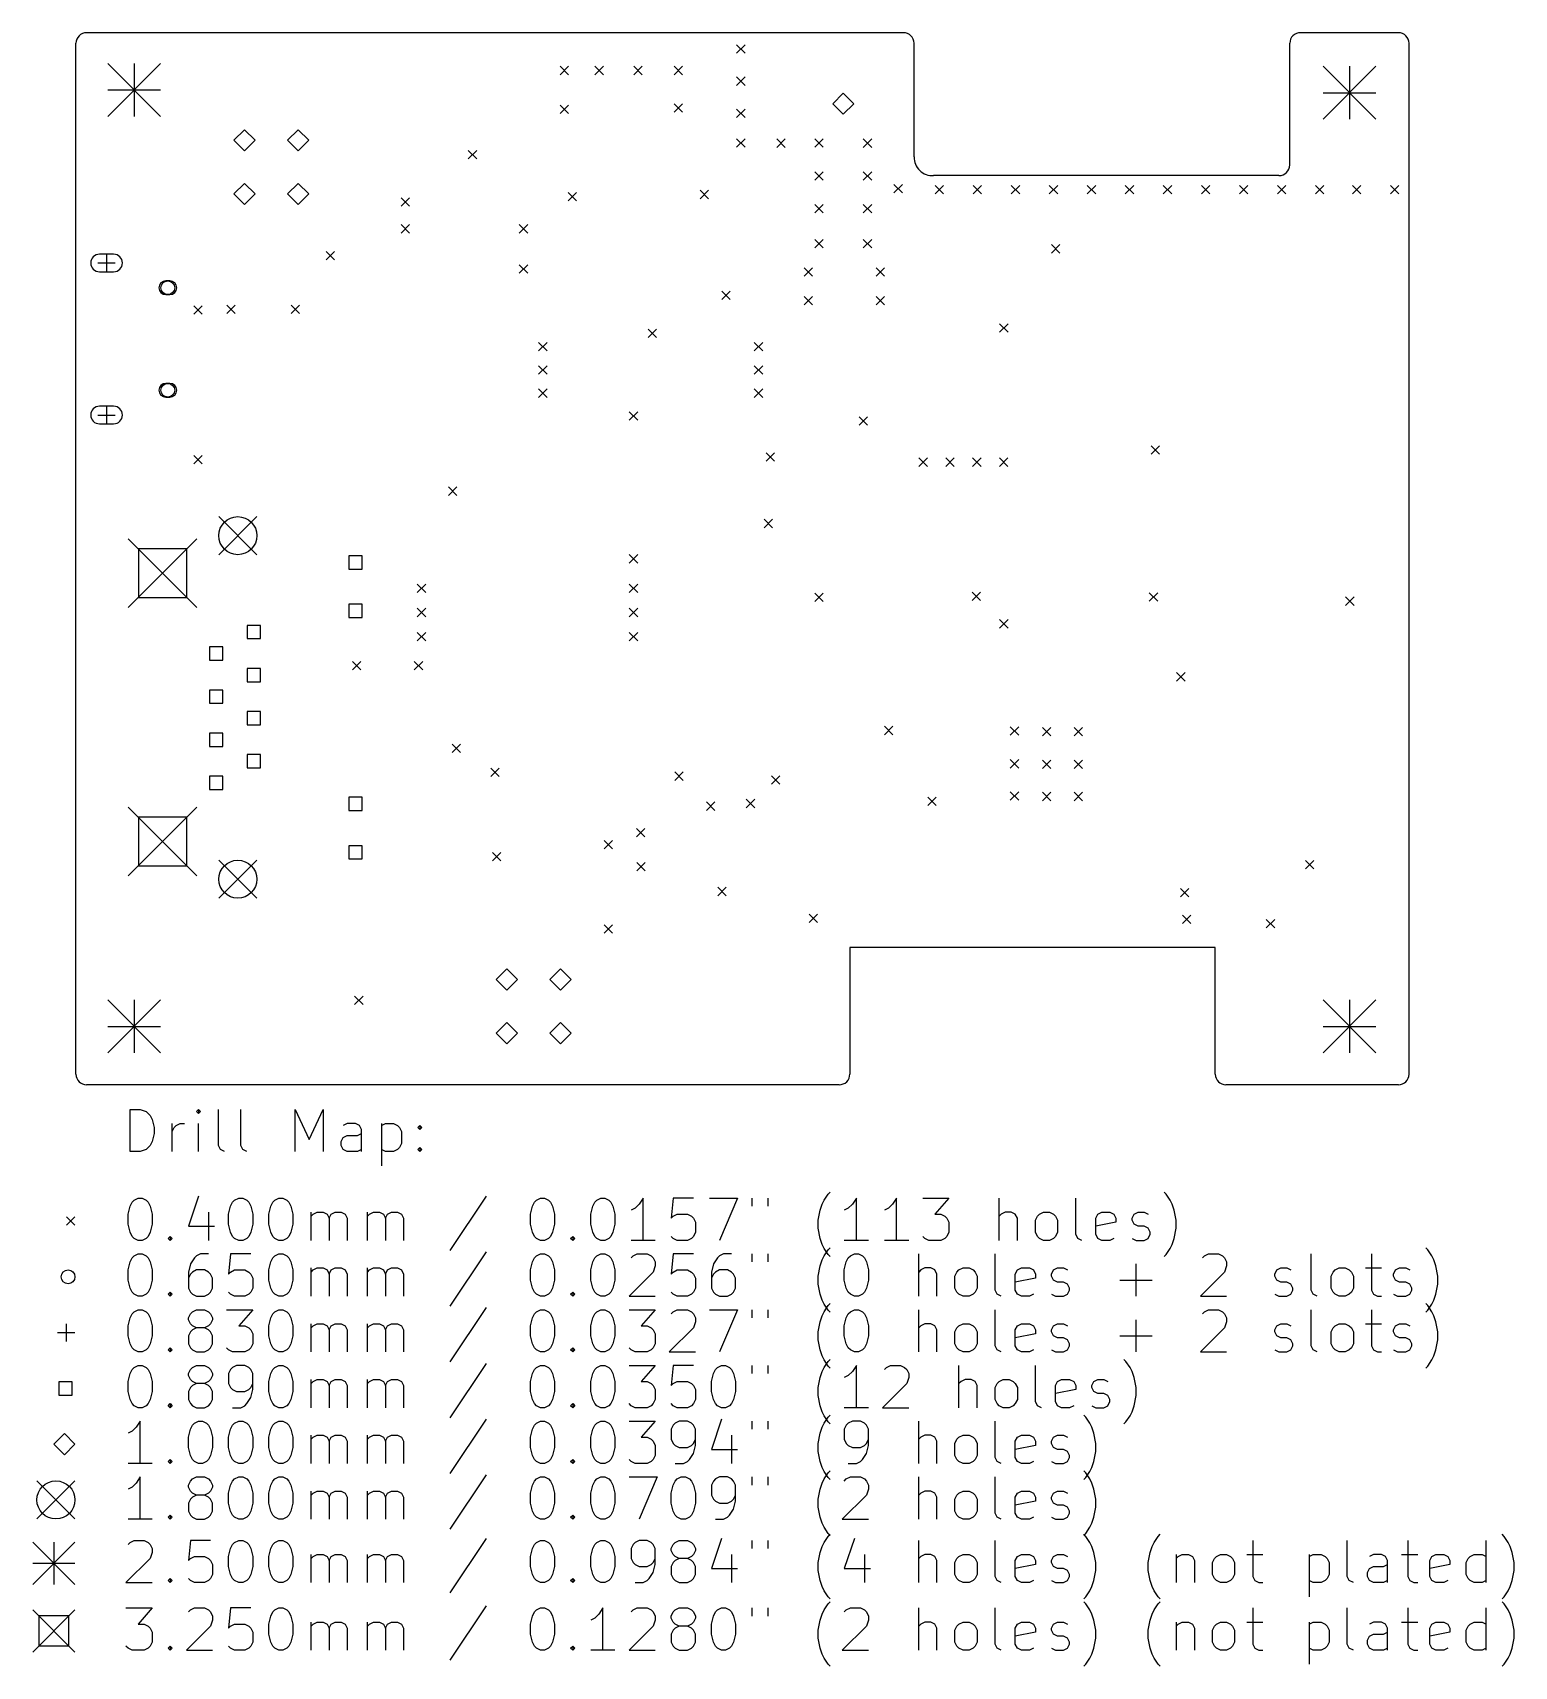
# Model space of a CAD drawing. Extents: x 50.7 to 120.8, y -184 to -106.7.
import ezdxf

# ---------------------------------------------------------------- set-up
doc = ezdxf.new("R2010")
doc.units = 0
doc.layers.add('BLACK', color=7, linetype='CONTINUOUS')

msp = doc.modelspace()

# ---------------------------------------------------------------- linework, layer by layer
at = {"layer": 'BLACK', "linetype": 'CONTINUOUS'}
for p, q in [((91.8992, -106.668), (53.232, -106.668)), ((115.332, -106.668), (110.693, -106.668)), ((52.732, -155.968), (52.732, -107.168)), ((84.001, -107.242), (84.401, -107.642)), ((84.401, -107.242), (84.001, -107.642)), ((92.4052, -112.547), (92.4071, -107.168)), ((110.185, -112.926), (110.185, -107.168)), ((115.832, -155.968), (115.832, -107.168)), ((54.232, -108.131), (56.732, -110.631)), ((56.732, -108.131), (54.232, -110.631)), ((55.482, -108.131), (55.482, -110.631)), ((75.6444, -108.258), (76.0444, -108.658)), ((76.0444, -108.258), (75.6444, -108.658)), ((77.2954, -108.258), (77.6954, -108.658)), ((77.6954, -108.258), (77.2954, -108.658)), ((79.1369, -108.258), (79.5369, -108.658)), ((79.5369, -108.258), (79.1369, -108.658)), ((81.0419, -108.258), (81.4419, -108.658)), ((81.4419, -108.258), (81.0419, -108.658)), ((111.763, -108.258), (114.263, -110.758)), ((114.263, -108.258), (111.763, -110.758)), ((113.013, -108.258), (113.013, -110.758)), ((84.001, -108.766), (84.401, -109.166)), ((84.401, -108.766), (84.001, -109.166)), ((54.232, -109.381), (56.732, -109.381)), ((89.0524, -109.533), (88.5524, -110.033)), ((89.5524, -110.033), (89.0524, -109.533)), ((111.763, -109.508), (114.263, -109.508)), ((75.6444, -110.099), (76.0444, -110.499)), ((76.0444, -110.099), (75.6444, -110.499)), ((81.0419, -110.036), (81.4419, -110.436)), ((81.4419, -110.036), (81.0419, -110.436)), ((84.001, -110.29), (84.401, -110.69)), ((84.401, -110.29), (84.001, -110.69)), ((88.5524, -110.033), (89.0524, -110.533)), ((89.0524, -110.533), (89.5524, -110.033)), ((60.706, -111.26), (60.206, -111.76)), ((61.206, -111.76), (60.706, -111.26)), ((63.246, -111.26), (62.746, -111.76)), ((63.746, -111.76), (63.246, -111.26)), ((60.206, -111.76), (60.706, -112.26)), ((60.706, -112.26), (61.206, -111.76)), ((62.746, -111.76), (63.246, -112.26)), ((63.246, -112.26), (63.746, -111.76)), ((84.001, -111.687), (84.401, -112.087)), ((84.401, -111.687), (84.001, -112.087)), ((85.9, -111.7), (86.3, -112.1)), ((86.3, -111.7), (85.9, -112.1)), ((87.7, -111.687), (88.1, -112.087)), ((88.1, -111.687), (87.7, -112.087)), ((90, -111.7), (90.4, -112.1)), ((90.4, -111.7), (90, -112.1)), ((71.301, -112.246), (71.701, -112.646)), ((71.701, -112.246), (71.301, -112.646)), ((87.7, -113.25), (88.1, -113.65)), ((88.1, -113.25), (87.7, -113.65)), ((90, -113.25), (90.4, -113.65)), ((90.4, -113.25), (90, -113.65)), ((109.673, -113.431), (93.3196, -113.43)), ((60.706, -113.8), (60.206, -114.3)), ((60.206, -114.3), (60.706, -114.8)), ((61.206, -114.3), (60.706, -113.8)), ((60.706, -114.8), (61.206, -114.3)), ((63.246, -113.8), (62.746, -114.3)), ((62.746, -114.3), (63.246, -114.8)), ((63.746, -114.3), (63.246, -113.8)), ((63.246, -114.8), (63.746, -114.3)), ((76.0254, -114.227), (76.4254, -114.627)), ((76.4254, -114.227), (76.0254, -114.627)), ((82.2738, -114.125), (82.6738, -114.525)), ((82.6738, -114.125), (82.2738, -114.525)), ((91.45, -113.85), (91.85, -114.25)), ((91.85, -113.85), (91.45, -114.25)), ((93.4, -113.9), (93.8, -114.3)), ((93.8, -113.9), (93.4, -114.3)), ((95.2, -113.9), (95.6, -114.3)), ((95.6, -113.9), (95.2, -114.3)), ((97, -113.9), (97.4, -114.3)), ((97.4, -113.9), (97, -114.3)), ((98.8, -113.9), (99.2, -114.3)), ((99.2, -113.9), (98.8, -114.3)), ((100.6, -113.9), (101, -114.3)), ((101, -113.9), (100.6, -114.3)), ((102.4, -113.9), (102.8, -114.3)), ((102.8, -113.9), (102.4, -114.3)), ((104.2, -113.9), (104.6, -114.3)), ((104.6, -113.9), (104.2, -114.3)), ((106, -113.9), (106.4, -114.3)), ((106.4, -113.9), (106, -114.3)), ((107.8, -113.9), (108.2, -114.3)), ((108.2, -113.9), (107.8, -114.3)), ((109.6, -113.9), (110, -114.3)), ((110, -113.9), (109.6, -114.3)), ((111.4, -113.9), (111.8, -114.3)), ((111.8, -113.9), (111.4, -114.3)), ((113.15, -113.9), (113.55, -114.3)), ((113.55, -113.9), (113.15, -114.3)), ((114.95, -113.9), (115.35, -114.3)), ((115.35, -113.9), (114.95, -114.3)), ((68.126, -114.481), (68.526, -114.881)), ((68.526, -114.481), (68.126, -114.881)), ((87.7, -114.8), (88.1, -115.2)), ((88.1, -114.8), (87.7, -115.2)), ((90, -114.8), (90.4, -115.2)), ((90.4, -114.8), (90, -115.2)), ((68.126, -115.751), (68.526, -116.151)), ((68.526, -115.751), (68.126, -116.151)), ((73.714, -115.751), (74.114, -116.151)), ((74.114, -115.751), (73.714, -116.151)), ((87.7, -116.45), (88.1, -116.85)), ((88.1, -116.45), (87.7, -116.85)), ((90, -116.45), (90.4, -116.85)), ((90.4, -116.45), (90, -116.85)), ((98.9, -116.7), (99.3, -117.1)), ((99.3, -116.7), (98.9, -117.1)), ((54.5132, -117.153), (53.8432, -117.153)), ((54.1782, -117.153), (54.1782, -117.983)), ((64.57, -117.021), (64.97, -117.421)), ((64.97, -117.021), (64.57, -117.421)), ((53.7632, -117.568), (54.5932, -117.568)), ((53.8432, -117.983), (54.5132, -117.983)), ((73.714, -117.656), (74.114, -118.056)), ((74.114, -117.656), (73.714, -118.056)), ((87.2, -117.8), (87.6, -118.2)), ((87.6, -117.8), (87.2, -118.2)), ((90.6, -117.8), (91, -118.2)), ((91, -117.8), (90.6, -118.2)), ((57.1782, -118.418), (56.9782, -118.418)), ((56.9782, -119.068), (57.1782, -119.068)), ((83.3, -118.9), (83.7, -119.3)), ((83.7, -118.9), (83.3, -119.3)), ((58.3109, -119.591), (58.7109, -119.991)), ((58.7109, -119.591), (58.3109, -119.991)), ((59.871, -119.561), (60.271, -119.961)), ((60.271, -119.561), (59.871, -119.961)), ((62.919, -119.561), (63.319, -119.961)), ((63.319, -119.561), (62.919, -119.961)), ((87.2, -119.15), (87.6, -119.55)), ((87.6, -119.15), (87.2, -119.55)), ((90.6, -119.15), (91, -119.55)), ((91, -119.15), (90.6, -119.55)), ((96.45, -120.45), (96.85, -120.85)), ((96.85, -120.45), (96.45, -120.85)), ((74.6284, -121.331), (75.0284, -121.731)), ((75.0284, -121.331), (74.6284, -121.731)), ((79.81, -120.704), (80.21, -121.104)), ((80.21, -120.704), (79.81, -121.104)), ((84.8392, -121.331), (85.2392, -121.731)), ((85.2392, -121.331), (84.8392, -121.731)), ((74.6284, -122.431), (75.0284, -122.831)), ((75.0284, -122.431), (74.6284, -122.831)), ((84.8392, -122.431), (85.2392, -122.831)), ((85.2392, -122.431), (84.8392, -122.831)), ((57.1782, -123.268), (56.9782, -123.268)), ((74.6284, -123.531), (75.0284, -123.931)), ((75.0284, -123.531), (74.6284, -123.931)), ((84.8392, -123.531), (85.2392, -123.931)), ((85.2392, -123.531), (84.8392, -123.931)), ((54.5132, -124.353), (53.8432, -124.353)), ((54.1782, -124.353), (54.1782, -125.183)), ((56.9782, -123.918), (57.1782, -123.918)), ((53.7632, -124.768), (54.5932, -124.768)), ((53.8432, -125.183), (54.5132, -125.183)), ((78.921, -124.616), (79.321, -125.016)), ((79.321, -124.616), (78.921, -125.016)), ((89.8, -124.85), (90.2, -125.25)), ((90.2, -124.85), (89.8, -125.25)), ((58.3109, -126.684), (58.7109, -127.084)), ((58.7109, -126.684), (58.3109, -127.084)), ((85.4, -126.55), (85.8, -126.95)), ((85.8, -126.55), (85.4, -126.95)), ((92.63, -126.8), (93.03, -127.2)), ((93.03, -126.8), (92.63, -127.2)), ((93.9, -126.8), (94.3, -127.2)), ((94.3, -126.8), (93.9, -127.2)), ((95.17, -126.8), (95.57, -127.2)), ((95.57, -126.8), (95.17, -127.2)), ((96.44, -126.8), (96.84, -127.2)), ((96.84, -126.8), (96.44, -127.2)), ((103.625, -126.225), (104.025, -126.625)), ((104.025, -126.225), (103.625, -126.625)), ((70.3612, -128.172), (70.7612, -128.572)), ((70.7612, -128.172), (70.3612, -128.572)), ((59.4925, -129.576), (61.2925, -131.376)), ((61.2925, -129.576), (59.4925, -131.376)), ((85.3, -129.7), (85.7, -130.1)), ((85.7, -129.7), (85.3, -130.1)), ((55.2075, -130.631), (58.4575, -133.881)), ((58.4575, -130.631), (55.2075, -133.881)), ((57.9816, -131.107), (55.6834, -131.107)), ((55.6834, -131.107), (55.6834, -133.406)), ((57.9816, -133.406), (57.9816, -131.107)), ((66.2772, -131.432), (65.6478, -131.432)), ((65.6478, -131.432), (65.6478, -132.061)), ((66.2772, -132.061), (66.2772, -131.432)), ((78.921, -131.372), (79.321, -131.772)), ((79.321, -131.372), (78.921, -131.772)), ((65.6478, -132.061), (66.2772, -132.061)), ((68.888, -132.769), (69.288, -133.169)), ((69.288, -132.769), (68.888, -133.169)), ((78.921, -132.769), (79.321, -133.169)), ((79.321, -132.769), (78.921, -133.169)), ((55.6834, -133.406), (57.9816, -133.406)), ((66.2772, -133.722), (65.6478, -133.722)), ((65.6478, -133.722), (65.6478, -134.351)), ((66.2772, -134.351), (66.2772, -133.722)), ((87.7, -133.2), (88.1, -133.6)), ((88.1, -133.2), (87.7, -133.6)), ((95.15, -133.15), (95.55, -133.55)), ((95.55, -133.15), (95.15, -133.55)), ((103.534, -133.175), (103.934, -133.575)), ((103.934, -133.175), (103.534, -133.575)), ((112.83, -133.379), (113.23, -133.779)), ((113.23, -133.379), (112.83, -133.779)), ((65.6478, -134.351), (66.2772, -134.351)), ((68.888, -133.912), (69.288, -134.312)), ((69.288, -133.912), (68.888, -134.312)), ((78.921, -133.912), (79.321, -134.312)), ((79.321, -133.912), (78.921, -134.312)), ((96.45, -134.45), (96.85, -134.85)), ((96.85, -134.45), (96.45, -134.85)), ((61.4672, -134.722), (60.8378, -134.722)), ((60.8378, -134.722), (60.8378, -135.351)), ((61.4672, -135.351), (61.4672, -134.722)), ((68.888, -135.055), (69.288, -135.455)), ((69.288, -135.055), (68.888, -135.455)), ((78.921, -135.055), (79.321, -135.455)), ((79.321, -135.055), (78.921, -135.455)), ((59.6872, -135.742), (59.0578, -135.742)), ((59.0578, -135.742), (59.0578, -136.371)), ((59.6872, -136.371), (59.6872, -135.742)), ((60.8378, -135.351), (61.4672, -135.351)), ((59.0578, -136.371), (59.6872, -136.371)), ((61.4672, -136.762), (60.8378, -136.762)), ((60.8378, -136.762), (60.8378, -137.391)), ((61.4672, -137.391), (61.4672, -136.762)), ((65.8146, -136.427), (66.2146, -136.827)), ((66.2146, -136.427), (65.8146, -136.827)), ((68.7435, -136.434), (69.1435, -136.834)), ((69.1435, -136.434), (68.7435, -136.834)), ((60.8378, -137.391), (61.4672, -137.391)), ((104.829, -136.96), (105.229, -137.36)), ((105.229, -136.96), (104.829, -137.36)), ((59.6872, -137.782), (59.0578, -137.782)), ((59.0578, -137.782), (59.0578, -138.411)), ((59.0578, -138.411), (59.6872, -138.411)), ((59.6872, -138.411), (59.6872, -137.782)), ((61.4672, -138.802), (60.8378, -138.802)), ((60.8378, -138.802), (60.8378, -139.431)), ((61.4672, -139.431), (61.4672, -138.802)), ((59.6872, -139.822), (59.0578, -139.822)), ((59.0578, -139.822), (59.0578, -140.451)), ((59.6872, -140.451), (59.6872, -139.822)), ((60.8378, -139.431), (61.4672, -139.431)), ((91, -139.5), (91.4, -139.9)), ((91.4, -139.5), (91, -139.9)), ((96.955, -139.525), (97.355, -139.925)), ((97.355, -139.525), (96.955, -139.925)), ((98.479, -139.551), (98.879, -139.951)), ((98.879, -139.551), (98.479, -139.951)), ((99.9776, -139.551), (100.378, -139.951)), ((100.378, -139.551), (99.9776, -139.951)), ((59.0578, -140.451), (59.6872, -140.451)), ((70.539, -140.338), (70.939, -140.738)), ((70.939, -140.338), (70.539, -140.738)), ((61.4672, -140.842), (60.8378, -140.842)), ((60.8378, -140.842), (60.8378, -141.471)), ((60.8378, -141.471), (61.4672, -141.471)), ((61.4672, -141.471), (61.4672, -140.842)), ((72.3678, -141.481), (72.7678, -141.881)), ((72.7678, -141.481), (72.3678, -141.881)), ((96.955, -141.075), (97.355, -141.475)), ((97.355, -141.075), (96.955, -141.475)), ((98.479, -141.1), (98.879, -141.5)), ((98.879, -141.1), (98.479, -141.5)), ((99.9776, -141.1), (100.378, -141.5)), ((100.378, -141.1), (99.9776, -141.5)), ((59.6872, -141.862), (59.0578, -141.862)), ((59.0578, -141.862), (59.0578, -142.491)), ((59.6872, -142.491), (59.6872, -141.862)), ((81.08, -141.659), (81.48, -142.059)), ((81.48, -141.659), (81.08, -142.059)), ((85.652, -141.837), (86.052, -142.237)), ((86.052, -141.837), (85.652, -142.237)), ((59.0578, -142.491), (59.6872, -142.491)), ((66.2772, -142.862), (65.6478, -142.862)), ((65.6478, -142.862), (65.6478, -143.491)), ((66.2772, -143.491), (66.2772, -142.862)), ((84.4582, -142.954), (84.8582, -143.354)), ((84.8582, -142.954), (84.4582, -143.354)), ((93.05, -142.85), (93.45, -143.25)), ((93.45, -142.85), (93.05, -143.25)), ((96.955, -142.599), (97.355, -142.999)), ((97.355, -142.599), (96.955, -142.999)), ((98.479, -142.624), (98.879, -143.024)), ((98.879, -142.624), (98.479, -143.024)), ((99.9776, -142.624), (100.378, -143.024)), ((100.378, -142.624), (99.9776, -143.024)), ((55.2075, -143.332), (58.4575, -146.582)), ((58.4575, -143.332), (55.2075, -146.582)), ((57.9816, -143.807), (55.6834, -143.807)), ((55.6834, -143.807), (55.6834, -146.106)), ((57.9816, -146.106), (57.9816, -143.807)), ((65.6478, -143.491), (66.2772, -143.491)), ((82.5786, -143.081), (82.9786, -143.481)), ((82.9786, -143.081), (82.5786, -143.481)), ((79.26, -144.33), (79.66, -144.73)), ((79.66, -144.33), (79.26, -144.73)), ((66.2772, -145.152), (65.6478, -145.152)), ((65.6478, -145.152), (65.6478, -145.781)), ((66.2772, -145.781), (66.2772, -145.152)), ((77.7272, -144.898), (78.1272, -145.298)), ((78.1272, -144.898), (77.7272, -145.298)), ((55.6834, -146.106), (57.9816, -146.106)), ((59.4925, -145.837), (61.2925, -147.636)), ((61.2925, -145.837), (59.4925, -147.636)), ((65.6478, -145.781), (66.2772, -145.781)), ((72.444, -145.469), (72.844, -145.869)), ((72.844, -145.469), (72.444, -145.869)), ((79.28, -145.94), (79.68, -146.34)), ((79.68, -145.94), (79.28, -146.34)), ((110.925, -145.85), (111.325, -146.25)), ((111.325, -145.85), (110.925, -146.25)), ((83.112, -147.12), (83.512, -147.52)), ((83.512, -147.12), (83.112, -147.52)), ((105.007, -147.171), (105.407, -147.571)), ((105.407, -147.171), (105.007, -147.571)), ((87.43, -148.39), (87.83, -148.79)), ((87.83, -148.39), (87.43, -148.79)), ((105.108, -148.441), (105.508, -148.841)), ((105.508, -148.441), (105.108, -148.841)), ((77.7272, -148.898), (78.1272, -149.298)), ((78.1272, -148.898), (77.7272, -149.298)), ((109.071, -148.644), (109.471, -149.044)), ((109.471, -148.644), (109.071, -149.044)), ((106.661, -149.968), (89.3606, -149.968)), ((89.3606, -149.968), (89.3606, -155.968)), ((106.661, -155.968), (106.661, -149.968)), ((73.1266, -150.986), (72.6266, -151.486)), ((72.6266, -151.486), (73.1266, -151.986)), ((73.6266, -151.486), (73.1266, -150.986)), ((73.1266, -151.986), (73.6266, -151.486)), ((75.6666, -150.986), (75.1666, -151.486)), ((75.1666, -151.486), (75.6666, -151.986)), ((76.1666, -151.486), (75.6666, -150.986)), ((75.6666, -151.986), (76.1666, -151.486)), ((65.9203, -152.268), (66.3203, -152.668)), ((66.3203, -152.268), (65.9203, -152.668)), ((54.232, -152.454), (56.732, -154.954)), ((56.732, -152.454), (54.232, -154.954)), ((55.482, -152.454), (55.482, -154.954)), ((111.763, -152.454), (114.263, -154.954)), ((114.263, -152.454), (111.763, -154.954)), ((113.013, -152.454), (113.013, -154.954)), ((54.232, -153.704), (56.732, -153.704)), ((73.1266, -153.526), (72.6266, -154.026)), ((73.6266, -154.026), (73.1266, -153.526)), ((75.6666, -153.526), (75.1666, -154.026)), ((76.1666, -154.026), (75.6666, -153.526)), ((111.763, -153.704), (114.263, -153.704)), ((72.6266, -154.026), (73.1266, -154.526)), ((73.1266, -154.526), (73.6266, -154.026)), ((75.1666, -154.026), (75.6666, -154.526)), ((75.6666, -154.526), (76.1666, -154.026)), ((88.8606, -156.468), (53.232, -156.468)), ((115.332, -156.468), (107.161, -156.468)), ((55.2898, -159.633), (55.2898, -157.633)), ((55.2898, -157.633), (55.766, -157.633)), ((55.766, -157.633), (56.0517, -157.728)), ((56.0517, -157.728), (56.2421, -157.919)), ((58.5279, -157.633), (58.4326, -157.728)), ((58.4326, -157.728), (58.5279, -157.823)), ((58.6231, -157.728), (58.5279, -157.633)), ((58.5279, -157.633), (58.5279, -157.823)), ((58.5279, -157.823), (58.6231, -157.728)), ((59.4802, -159.347), (59.4802, -157.633)), ((60.5279, -159.347), (60.5279, -157.633)), ((63.0993, -159.633), (63.0993, -157.633)), ((63.0993, -157.633), (63.766, -159.061)), ((63.766, -159.061), (64.4326, -157.633)), ((64.4326, -157.633), (64.4326, -159.633)), ((56.2421, -157.919), (56.3374, -158.109)), ((56.3374, -158.109), (56.4326, -158.49)), ((56.4326, -158.49), (56.4326, -158.776)), ((57.2898, -159.633), (57.2898, -158.3)), ((57.2898, -158.68), (57.385, -158.49)), ((57.385, -158.49), (57.4802, -158.395)), ((57.4802, -158.395), (57.6707, -158.3)), ((57.6707, -158.3), (57.8612, -158.3)), ((58.5279, -159.633), (58.5279, -158.3)), ((65.5755, -158.3), (65.385, -158.395)), ((65.9564, -158.3), (65.5755, -158.3)), ((66.1469, -158.395), (65.9564, -158.3)), ((66.2421, -158.585), (66.1469, -158.395)), ((67.1945, -158.3), (67.1945, -160.3)), ((67.1945, -158.395), (67.385, -158.3)), ((67.385, -158.3), (67.766, -158.3)), ((67.766, -158.3), (67.9564, -158.395)), ((67.9564, -158.395), (68.0517, -158.49)), ((68.0517, -158.49), (68.1469, -158.68)), ((68.9088, -158.49), (69.0041, -158.395)), ((69.0041, -158.585), (68.9088, -158.49)), ((69.0041, -158.395), (69.0993, -158.49)), ((69.0041, -158.395), (69.0041, -158.585)), ((69.0993, -158.49), (69.0041, -158.585)), ((56.3374, -159.157), (56.2421, -159.347)), ((56.4326, -158.776), (56.3374, -159.157)), ((65.2898, -159.157), (65.385, -158.966)), ((65.2898, -159.347), (65.2898, -159.157)), ((65.385, -158.966), (65.5755, -158.871)), ((65.5755, -158.871), (66.0517, -158.871)), ((66.0517, -158.871), (66.2421, -158.776)), ((66.2421, -159.633), (66.2421, -158.585)), ((68.1469, -159.252), (68.0517, -159.442)), ((68.1469, -158.68), (68.1469, -159.252)), ((55.766, -159.633), (55.2898, -159.633)), ((56.0517, -159.538), (55.766, -159.633)), ((56.2421, -159.347), (56.0517, -159.538)), ((59.5755, -159.538), (59.4802, -159.347)), ((59.766, -159.633), (59.5755, -159.538)), ((60.6231, -159.538), (60.5279, -159.347)), ((60.8136, -159.633), (60.6231, -159.538)), ((65.385, -159.538), (65.2898, -159.347)), ((65.5755, -159.633), (65.385, -159.538)), ((66.0517, -159.633), (65.5755, -159.633)), ((66.2421, -159.538), (66.0517, -159.633)), ((67.385, -159.633), (67.1945, -159.538)), ((67.766, -159.633), (67.385, -159.633)), ((67.9564, -159.538), (67.766, -159.633)), ((68.0517, -159.442), (67.9564, -159.538)), ((68.9088, -159.538), (69.0041, -159.442)), ((69.0041, -159.633), (68.9088, -159.538)), ((69.0041, -159.442), (69.0993, -159.538)), ((69.0041, -159.442), (69.0041, -159.633)), ((69.0993, -159.538), (69.0041, -159.633)), ((88.3374, -161.642), (88.4326, -161.547)), ((104.337, -161.642), (104.242, -161.547)), ((55.1945, -162.595), (55.2898, -162.214)), ((55.2898, -162.214), (55.385, -162.023)), ((55.385, -162.023), (55.4802, -161.928)), ((55.4802, -161.928), (55.6707, -161.833)), ((55.6707, -161.833), (55.8612, -161.833)), ((55.8612, -161.833), (56.0517, -161.928)), ((56.0517, -161.928), (56.1469, -162.023)), ((56.1469, -162.023), (56.2421, -162.214)), ((56.2421, -162.214), (56.3374, -162.595)), ((58.5279, -161.738), (58.0517, -163.166)), ((59.9564, -162.595), (60.0517, -162.214)), ((60.0517, -162.214), (60.1469, -162.023)), ((60.1469, -162.023), (60.2421, -161.928)), ((60.2421, -161.928), (60.4326, -161.833)), ((60.4326, -161.833), (60.6231, -161.833)), ((60.6231, -161.833), (60.8136, -161.928)), ((60.8136, -161.928), (60.9088, -162.023)), ((60.9088, -162.023), (61.0041, -162.214)), ((61.0041, -162.214), (61.0993, -162.595)), ((61.8612, -162.595), (61.9564, -162.214)), ((61.9564, -162.214), (62.0517, -162.023)), ((62.0517, -162.023), (62.1469, -161.928)), ((62.1469, -161.928), (62.3374, -161.833)), ((62.3374, -161.833), (62.5279, -161.833)), ((62.5279, -161.833), (62.7183, -161.928)), ((62.7183, -161.928), (62.8136, -162.023)), ((62.8136, -162.023), (62.9088, -162.214)), ((62.9088, -162.214), (63.0041, -162.595)), ((72.1469, -161.738), (70.4326, -164.309)), ((74.2422, -162.595), (74.3374, -162.214)), ((74.3374, -162.214), (74.4326, -162.023)), ((74.4326, -162.023), (74.5279, -161.928)), ((74.5279, -161.928), (74.7183, -161.833)), ((74.7183, -161.833), (74.9088, -161.833)), ((74.9088, -161.833), (75.0993, -161.928)), ((75.0993, -161.928), (75.1945, -162.023)), ((75.1945, -162.023), (75.2898, -162.214)), ((75.2898, -162.214), (75.385, -162.595)), ((77.0993, -162.595), (77.1945, -162.214)), ((77.1945, -162.214), (77.2898, -162.023)), ((77.2898, -162.023), (77.385, -161.928)), ((77.385, -161.928), (77.5755, -161.833)), ((77.5755, -161.833), (77.766, -161.833)), ((77.766, -161.833), (77.9564, -161.928)), ((77.9564, -161.928), (78.0517, -162.023)), ((78.0517, -162.023), (78.1469, -162.214)), ((78.1469, -162.214), (78.2422, -162.595)), ((79.1945, -162.309), (79.0041, -162.404)), ((79.385, -162.119), (79.1945, -162.309)), ((79.5755, -161.833), (79.385, -162.119)), ((79.5755, -163.833), (79.5755, -161.833)), ((81.0041, -161.833), (80.9088, -162.785)), ((81.9564, -161.833), (81.0041, -161.833)), ((82.7183, -161.833), (84.0517, -161.833)), ((84.0517, -161.833), (83.1945, -163.833)), ((84.7183, -161.833), (84.7183, -162.214)), ((85.4802, -161.833), (85.4802, -162.214)), ((87.9564, -162.404), (88.0517, -162.119)), ((88.0517, -162.119), (88.1469, -161.928)), ((88.1469, -161.928), (88.3374, -161.642)), ((89.2898, -162.309), (89.0993, -162.404)), ((89.4802, -162.119), (89.2898, -162.309)), ((89.6707, -161.833), (89.4802, -162.119)), ((89.6707, -163.833), (89.6707, -161.833)), ((91.1945, -162.309), (91.0041, -162.404)), ((91.385, -162.119), (91.1945, -162.309)), ((91.5755, -161.833), (91.385, -162.119)), ((91.5755, -163.833), (91.5755, -161.833)), ((92.8136, -161.833), (94.0517, -161.833)), ((94.0517, -161.833), (93.385, -162.595)), ((96.4326, -163.833), (96.4326, -161.833)), ((100.052, -163.547), (100.052, -161.833)), ((104.528, -161.928), (104.337, -161.642)), ((104.623, -162.119), (104.528, -161.928)), ((104.718, -162.404), (104.623, -162.119)), ((52.282, -162.718), (52.682, -163.118)), ((52.682, -162.718), (52.282, -163.118)), ((55.1945, -163.071), (55.1945, -162.595)), ((55.2898, -163.452), (55.1945, -163.071)), ((56.3374, -163.071), (56.2421, -163.452)), ((56.3374, -162.595), (56.3374, -163.071)), ((59.0041, -162.5), (59.0041, -163.833)), ((59.9564, -163.071), (59.9564, -162.595)), ((60.0517, -163.452), (59.9564, -163.071)), ((61.0993, -163.071), (61.0041, -163.452)), ((61.0993, -162.595), (61.0993, -163.071)), ((61.8612, -163.071), (61.8612, -162.595)), ((61.9564, -163.452), (61.8612, -163.071)), ((63.0041, -163.071), (62.9088, -163.452)), ((63.0041, -162.595), (63.0041, -163.071)), ((63.8612, -163.833), (63.8612, -162.5)), ((63.8612, -162.69), (63.9564, -162.595)), ((63.9564, -162.595), (64.1469, -162.5)), ((64.1469, -162.5), (64.4326, -162.5)), ((64.4326, -162.5), (64.6231, -162.595)), ((64.6231, -162.595), (64.7183, -162.785)), ((64.7183, -162.785), (64.8136, -162.595)), ((64.7183, -162.785), (64.7183, -163.833)), ((64.8136, -162.595), (65.0041, -162.5)), ((65.0041, -162.5), (65.2898, -162.5)), ((65.2898, -162.5), (65.4802, -162.595)), ((65.4802, -162.595), (65.5755, -162.785)), ((65.5755, -162.785), (65.5755, -163.833)), ((66.5279, -163.833), (66.5279, -162.5)), ((66.5279, -162.69), (66.6231, -162.595)), ((66.6231, -162.595), (66.8136, -162.5)), ((66.8136, -162.5), (67.0993, -162.5)), ((67.0993, -162.5), (67.2898, -162.595)), ((67.2898, -162.595), (67.385, -162.785)), ((67.385, -162.785), (67.4802, -162.595)), ((67.385, -162.785), (67.385, -163.833)), ((67.4802, -162.595), (67.6707, -162.5)), ((67.6707, -162.5), (67.9564, -162.5)), ((67.9564, -162.5), (68.1469, -162.595)), ((68.1469, -162.595), (68.2421, -162.785)), ((68.2421, -162.785), (68.2421, -163.833)), ((74.2422, -163.071), (74.2422, -162.595)), ((74.3374, -163.452), (74.2422, -163.071)), ((75.385, -163.071), (75.2898, -163.452)), ((75.385, -162.595), (75.385, -163.071)), ((77.0993, -163.071), (77.0993, -162.595)), ((77.1945, -163.452), (77.0993, -163.071)), ((78.2422, -163.071), (78.1469, -163.452)), ((78.2422, -162.595), (78.2422, -163.071)), ((80.9088, -162.785), (81.0041, -162.69)), ((81.0041, -162.69), (81.1945, -162.595)), ((81.1945, -162.595), (81.6707, -162.595)), ((81.6707, -162.595), (81.8612, -162.69)), ((81.8612, -162.69), (81.9564, -162.785)), ((81.9564, -162.785), (82.0517, -162.976)), ((82.0517, -162.976), (82.0517, -163.452)), ((87.8612, -162.88), (87.9564, -162.404)), ((87.8612, -163.261), (87.8612, -162.88)), ((93.385, -162.595), (93.6707, -162.595)), ((93.6707, -162.595), (93.8612, -162.69)), ((93.8612, -162.69), (93.9564, -162.785)), ((93.9564, -162.785), (94.0517, -162.976)), ((94.0517, -162.976), (94.0517, -163.452)), ((96.5279, -162.595), (96.4326, -162.69)), ((96.7183, -162.5), (96.5279, -162.595)), ((97.0041, -162.5), (96.7183, -162.5)), ((97.1945, -162.595), (97.0041, -162.5)), ((97.2898, -162.785), (97.1945, -162.595)), ((97.2898, -163.833), (97.2898, -162.785)), ((98.1469, -162.88), (98.2422, -162.69)), ((98.1469, -163.452), (98.1469, -162.88)), ((98.2422, -162.69), (98.3374, -162.595)), ((98.3374, -162.595), (98.5279, -162.5)), ((98.5279, -162.5), (98.8136, -162.5)), ((98.8136, -162.5), (99.0041, -162.595)), ((99.0041, -162.595), (99.0993, -162.69)), ((99.0993, -162.69), (99.1945, -162.88)), ((99.1945, -162.88), (99.1945, -163.452)), ((101.004, -162.785), (101.099, -162.595)), ((101.004, -163.547), (101.004, -162.785)), ((101.956, -162.976), (101.004, -163.166)), ((101.099, -162.595), (101.29, -162.5)), ((101.29, -162.5), (101.671, -162.5)), ((101.671, -162.5), (101.861, -162.595)), ((101.861, -162.595), (101.956, -162.785)), ((101.956, -162.785), (101.956, -162.976)), ((102.718, -162.785), (102.814, -162.595)), ((102.718, -162.88), (102.718, -162.785)), ((102.814, -163.071), (102.718, -162.88)), ((102.814, -162.595), (103.004, -162.5)), ((103.004, -163.166), (102.814, -163.071)), ((103.004, -162.5), (103.29, -162.5)), ((103.29, -162.5), (103.48, -162.595)), ((104.814, -162.88), (104.718, -162.404)), ((104.814, -163.261), (104.814, -162.88)), ((55.385, -163.642), (55.2898, -163.452)), ((55.4802, -163.738), (55.385, -163.642)), ((55.6707, -163.833), (55.4802, -163.738)), ((55.8612, -163.833), (55.6707, -163.833)), ((56.0517, -163.738), (55.8612, -163.833)), ((56.1469, -163.642), (56.0517, -163.738)), ((56.2421, -163.452), (56.1469, -163.642)), ((57.0993, -163.738), (57.1945, -163.642)), ((57.1945, -163.833), (57.0993, -163.738)), ((57.1945, -163.642), (57.2898, -163.738)), ((57.1945, -163.642), (57.1945, -163.833)), ((57.2898, -163.738), (57.1945, -163.833)), ((58.0517, -163.166), (59.2898, -163.166)), ((60.1469, -163.642), (60.0517, -163.452)), ((60.2421, -163.738), (60.1469, -163.642)), ((60.4326, -163.833), (60.2421, -163.738)), ((60.6231, -163.833), (60.4326, -163.833)), ((60.8136, -163.738), (60.6231, -163.833)), ((60.9088, -163.642), (60.8136, -163.738)), ((61.0041, -163.452), (60.9088, -163.642)), ((62.0517, -163.642), (61.9564, -163.452)), ((62.1469, -163.738), (62.0517, -163.642)), ((62.3374, -163.833), (62.1469, -163.738)), ((62.5279, -163.833), (62.3374, -163.833)), ((62.7183, -163.738), (62.5279, -163.833)), ((62.8136, -163.642), (62.7183, -163.738)), ((62.9088, -163.452), (62.8136, -163.642)), ((74.4326, -163.642), (74.3374, -163.452)), ((74.5279, -163.738), (74.4326, -163.642)), ((74.7183, -163.833), (74.5279, -163.738)), ((74.9088, -163.833), (74.7183, -163.833)), ((75.0993, -163.738), (74.9088, -163.833)), ((75.1945, -163.642), (75.0993, -163.738)), ((75.2898, -163.452), (75.1945, -163.642)), ((76.1469, -163.738), (76.2422, -163.642)), ((76.2422, -163.833), (76.1469, -163.738)), ((76.2422, -163.642), (76.3374, -163.738)), ((76.2422, -163.642), (76.2422, -163.833)), ((76.3374, -163.738), (76.2422, -163.833)), ((77.2898, -163.642), (77.1945, -163.452)), ((77.385, -163.738), (77.2898, -163.642)), ((77.5755, -163.833), (77.385, -163.738)), ((77.766, -163.833), (77.5755, -163.833)), ((77.9564, -163.738), (77.766, -163.833)), ((78.0517, -163.642), (77.9564, -163.738)), ((78.1469, -163.452), (78.0517, -163.642)), ((80.1469, -163.833), (79.0041, -163.833)), ((81.0041, -163.738), (80.9088, -163.642)), ((81.1945, -163.833), (81.0041, -163.738)), ((81.6707, -163.833), (81.1945, -163.833)), ((81.8612, -163.738), (81.6707, -163.833)), ((81.9564, -163.642), (81.8612, -163.738)), ((82.0517, -163.452), (81.9564, -163.642)), ((87.9564, -163.738), (87.8612, -163.261)), ((88.0517, -164.023), (87.9564, -163.738)), ((90.2422, -163.833), (89.0993, -163.833)), ((92.1469, -163.833), (91.0041, -163.833)), ((92.9088, -163.738), (92.8136, -163.642)), ((93.0993, -163.833), (92.9088, -163.738)), ((93.6707, -163.833), (93.0993, -163.833)), ((93.8612, -163.738), (93.6707, -163.833)), ((93.9564, -163.642), (93.8612, -163.738)), ((94.0517, -163.452), (93.9564, -163.642)), ((98.2422, -163.642), (98.1469, -163.452)), ((98.3374, -163.738), (98.2422, -163.642)), ((98.5279, -163.833), (98.3374, -163.738)), ((98.8136, -163.833), (98.5279, -163.833)), ((99.0041, -163.738), (98.8136, -163.833)), ((99.0993, -163.642), (99.0041, -163.738)), ((99.1945, -163.452), (99.0993, -163.642)), ((100.147, -163.738), (100.052, -163.547)), ((100.337, -163.833), (100.147, -163.738)), ((101.099, -163.738), (101.004, -163.547)), ((101.29, -163.833), (101.099, -163.738)), ((101.671, -163.833), (101.29, -163.833)), ((101.861, -163.738), (101.671, -163.833)), ((102.718, -163.738), (102.909, -163.833)), ((102.909, -163.833), (103.29, -163.833)), ((103.29, -163.166), (103.004, -163.166)), ((103.48, -163.261), (103.29, -163.166)), ((103.29, -163.833), (103.48, -163.738)), ((103.575, -163.452), (103.48, -163.261)), ((103.48, -163.738), (103.575, -163.547)), ((103.575, -163.547), (103.575, -163.452)), ((104.623, -164.023), (104.718, -163.738)), ((104.718, -163.738), (104.814, -163.261)), ((55.2898, -164.854), (55.385, -164.663)), ((55.385, -164.663), (55.4802, -164.568)), ((55.4802, -164.568), (55.6707, -164.473)), ((55.6707, -164.473), (55.8612, -164.473)), ((55.8612, -164.473), (56.0517, -164.568)), ((56.0517, -164.568), (56.1469, -164.663)), ((56.1469, -164.663), (56.2421, -164.854)), ((58.3374, -164.663), (58.1469, -164.949)), ((58.4326, -164.568), (58.3374, -164.663)), ((58.6231, -164.473), (58.4326, -164.568)), ((59.0041, -164.473), (58.6231, -164.473)), ((60.0517, -164.473), (59.9564, -165.425)), ((61.0041, -164.473), (60.0517, -164.473)), ((61.9564, -164.854), (62.0517, -164.663)), ((62.0517, -164.663), (62.1469, -164.568)), ((62.1469, -164.568), (62.3374, -164.473)), ((62.3374, -164.473), (62.5279, -164.473)), ((62.5279, -164.473), (62.7183, -164.568)), ((62.7183, -164.568), (62.8136, -164.663)), ((62.8136, -164.663), (62.9088, -164.854)), ((72.1469, -164.378), (70.4326, -166.949)), ((74.3374, -164.854), (74.4326, -164.663)), ((74.4326, -164.663), (74.5279, -164.568)), ((74.5279, -164.568), (74.7183, -164.473)), ((74.7183, -164.473), (74.9088, -164.473)), ((74.9088, -164.473), (75.0993, -164.568)), ((75.0993, -164.568), (75.1945, -164.663)), ((75.1945, -164.663), (75.2898, -164.854)), ((77.1945, -164.854), (77.2898, -164.663)), ((77.2898, -164.663), (77.385, -164.568)), ((77.385, -164.568), (77.5755, -164.473)), ((77.5755, -164.473), (77.766, -164.473)), ((77.766, -164.473), (77.9564, -164.568)), ((77.9564, -164.568), (78.0517, -164.663)), ((78.0517, -164.663), (78.1469, -164.854)), ((79.0041, -164.663), (79.0993, -164.568)), ((79.0993, -164.568), (79.2898, -164.473)), ((79.2898, -164.473), (79.766, -164.473)), ((79.766, -164.473), (79.9564, -164.568)), ((79.9564, -164.568), (80.0517, -164.663)), ((80.0517, -164.663), (80.1469, -164.854)), ((81.0041, -164.473), (80.9088, -165.425)), ((81.9564, -164.473), (81.0041, -164.473)), ((83.0993, -164.663), (82.9088, -164.949)), ((83.1945, -164.568), (83.0993, -164.663)), ((83.385, -164.473), (83.1945, -164.568)), ((83.766, -164.473), (83.385, -164.473)), ((84.7183, -164.473), (84.7183, -164.854)), ((85.4802, -164.473), (85.4802, -164.854)), ((88.1469, -164.214), (88.0517, -164.023)), ((88.0517, -164.759), (88.1469, -164.568)), ((88.3374, -164.5), (88.1469, -164.214)), ((88.1469, -164.568), (88.3374, -164.282)), ((88.3374, -164.282), (88.4326, -164.187)), ((88.4326, -164.595), (88.3374, -164.5)), ((89.1945, -164.854), (89.2898, -164.663)), ((89.2898, -164.663), (89.385, -164.568)), ((89.385, -164.568), (89.5755, -164.473)), ((89.5755, -164.473), (89.766, -164.473)), ((89.766, -164.473), (89.9564, -164.568)), ((89.9564, -164.568), (90.0517, -164.663)), ((90.0517, -164.663), (90.1469, -164.854)), ((92.6231, -166.473), (92.6231, -164.473)), ((96.2422, -166.187), (96.2422, -164.473)), ((104.242, -164.595), (104.337, -164.5)), ((104.337, -164.5), (104.528, -164.214)), ((104.528, -164.214), (104.623, -164.023)), ((106.052, -164.663), (106.147, -164.568)), ((106.147, -164.568), (106.337, -164.473)), ((106.337, -164.473), (106.814, -164.473)), ((106.814, -164.473), (107.004, -164.568)), ((107.004, -164.568), (107.099, -164.663)), ((107.099, -164.663), (107.195, -164.854)), ((111.195, -166.187), (111.195, -164.473)), ((114.052, -164.473), (114.052, -166.187)), ((116.718, -164.282), (116.623, -164.187)), ((116.909, -164.568), (116.718, -164.282)), ((117.004, -164.759), (116.909, -164.568)), ((55.1945, -165.235), (55.2898, -164.854)), ((55.1945, -165.711), (55.1945, -165.235)), ((56.2421, -164.854), (56.3374, -165.235)), ((56.3374, -165.235), (56.3374, -165.711)), ((58.1469, -164.949), (58.0517, -165.33)), ((58.0517, -165.33), (58.0517, -166.092)), ((58.1469, -165.425), (58.0517, -165.616)), ((58.2421, -165.33), (58.1469, -165.425)), ((58.4326, -165.235), (58.2421, -165.33)), ((58.8136, -165.235), (58.4326, -165.235)), ((59.0041, -165.33), (58.8136, -165.235)), ((59.0993, -165.425), (59.0041, -165.33)), ((59.1945, -165.616), (59.0993, -165.425)), ((59.9564, -165.425), (60.0517, -165.33)), ((60.0517, -165.33), (60.2421, -165.235)), ((60.2421, -165.235), (60.7183, -165.235)), ((60.7183, -165.235), (60.9088, -165.33)), ((60.9088, -165.33), (61.0041, -165.425)), ((61.0041, -165.425), (61.0993, -165.616)), ((61.8612, -165.235), (61.9564, -164.854)), ((61.8612, -165.711), (61.8612, -165.235)), ((62.9088, -164.854), (63.0041, -165.235)), ((63.0041, -165.235), (63.0041, -165.711)), ((63.8612, -166.473), (63.8612, -165.14)), ((63.8612, -165.33), (63.9564, -165.235)), ((63.9564, -165.235), (64.1469, -165.14)), ((64.1469, -165.14), (64.4326, -165.14)), ((64.4326, -165.14), (64.6231, -165.235)), ((64.6231, -165.235), (64.7183, -165.425)), ((64.7183, -165.425), (64.8136, -165.235)), ((64.7183, -165.425), (64.7183, -166.473)), ((64.8136, -165.235), (65.0041, -165.14)), ((65.0041, -165.14), (65.2898, -165.14)), ((65.2898, -165.14), (65.4802, -165.235)), ((65.4802, -165.235), (65.5755, -165.425)), ((65.5755, -165.425), (65.5755, -166.473)), ((66.5279, -166.473), (66.5279, -165.14)), ((66.5279, -165.33), (66.6231, -165.235)), ((66.6231, -165.235), (66.8136, -165.14)), ((66.8136, -165.14), (67.0993, -165.14)), ((67.0993, -165.14), (67.2898, -165.235)), ((67.2898, -165.235), (67.385, -165.425)), ((67.385, -165.425), (67.4802, -165.235)), ((67.385, -165.425), (67.385, -166.473)), ((67.4802, -165.235), (67.6707, -165.14)), ((67.6707, -165.14), (67.9564, -165.14)), ((67.9564, -165.14), (68.1469, -165.235)), ((68.1469, -165.235), (68.2421, -165.425)), ((68.2421, -165.425), (68.2421, -166.473)), ((74.2422, -165.235), (74.3374, -164.854)), ((74.2422, -165.711), (74.2422, -165.235)), ((75.2898, -164.854), (75.385, -165.235)), ((75.385, -165.235), (75.385, -165.711)), ((77.0993, -165.235), (77.1945, -164.854)), ((77.0993, -165.711), (77.0993, -165.235)), ((78.1469, -164.854), (78.2422, -165.235)), ((78.2422, -165.235), (78.2422, -165.711)), ((80.0517, -165.33), (78.9088, -166.473)), ((80.1469, -165.044), (80.0517, -165.33)), ((80.1469, -164.854), (80.1469, -165.044)), ((80.9088, -165.425), (81.0041, -165.33)), ((81.0041, -165.33), (81.1945, -165.235)), ((81.1945, -165.235), (81.6707, -165.235)), ((81.6707, -165.235), (81.8612, -165.33)), ((81.8612, -165.33), (81.9564, -165.425)), ((81.9564, -165.425), (82.0517, -165.616)), ((82.9088, -164.949), (82.8136, -165.33)), ((82.8136, -165.33), (82.8136, -166.092)), ((82.9088, -165.425), (82.8136, -165.616)), ((83.0041, -165.33), (82.9088, -165.425)), ((83.1945, -165.235), (83.0041, -165.33)), ((83.5755, -165.235), (83.1945, -165.235)), ((83.766, -165.33), (83.5755, -165.235)), ((83.8612, -165.425), (83.766, -165.33)), ((83.9564, -165.616), (83.8612, -165.425)), ((87.8612, -165.52), (87.9564, -165.044)), ((87.9564, -165.044), (88.0517, -164.759)), ((89.0993, -165.235), (89.1945, -164.854)), ((89.0993, -165.711), (89.0993, -165.235)), ((90.1469, -164.854), (90.2422, -165.235)), ((90.2422, -165.235), (90.2422, -165.711)), ((92.7183, -165.235), (92.6231, -165.33)), ((92.9088, -165.14), (92.7183, -165.235)), ((93.1945, -165.14), (92.9088, -165.14)), ((93.385, -165.235), (93.1945, -165.14)), ((93.4802, -165.425), (93.385, -165.235)), ((93.4802, -166.473), (93.4802, -165.425)), ((94.3374, -165.52), (94.4326, -165.33)), ((94.4326, -165.33), (94.5279, -165.235)), ((94.5279, -165.235), (94.7183, -165.14)), ((94.7183, -165.14), (95.0041, -165.14)), ((95.0041, -165.14), (95.1945, -165.235)), ((95.1945, -165.235), (95.2898, -165.33)), ((95.2898, -165.33), (95.385, -165.52)), ((97.1945, -165.425), (97.2898, -165.235)), ((97.1945, -166.187), (97.1945, -165.425)), ((97.2898, -165.235), (97.4802, -165.14)), ((97.4802, -165.14), (97.8612, -165.14)), ((97.8612, -165.14), (98.0517, -165.235)), ((98.0517, -165.235), (98.1469, -165.425)), ((98.1469, -165.425), (98.1469, -165.616)), ((98.9088, -165.425), (99.0041, -165.235)), ((98.9088, -165.52), (98.9088, -165.425)), ((99.0041, -165.235), (99.1945, -165.14)), ((99.1945, -165.14), (99.4802, -165.14)), ((99.4802, -165.14), (99.6707, -165.235)), ((102.909, -166.473), (102.909, -164.949)), ((107.099, -165.33), (105.956, -166.473)), ((107.195, -165.044), (107.099, -165.33)), ((107.195, -164.854), (107.195, -165.044)), ((109.48, -165.425), (109.575, -165.235)), ((109.48, -165.52), (109.48, -165.425)), ((109.575, -165.235), (109.766, -165.14)), ((109.766, -165.14), (110.052, -165.14)), ((110.052, -165.14), (110.242, -165.235)), ((112.147, -165.52), (112.242, -165.33)), ((112.242, -165.33), (112.337, -165.235)), ((112.337, -165.235), (112.528, -165.14)), ((112.528, -165.14), (112.814, -165.14)), ((112.814, -165.14), (113.004, -165.235)), ((113.004, -165.235), (113.099, -165.33)), ((113.099, -165.33), (113.195, -165.52)), ((113.766, -165.14), (114.528, -165.14)), ((115.099, -165.425), (115.195, -165.235)), ((115.099, -165.52), (115.099, -165.425)), ((115.195, -165.235), (115.385, -165.14)), ((115.385, -165.14), (115.671, -165.14)), ((115.671, -165.14), (115.861, -165.235)), ((117.099, -165.044), (117.004, -164.759)), ((117.195, -165.52), (117.099, -165.044)), ((55.2898, -166.092), (55.1945, -165.711)), ((55.385, -166.282), (55.2898, -166.092)), ((56.2421, -166.092), (56.1469, -166.282)), ((56.3374, -165.711), (56.2421, -166.092)), ((58.0517, -166.092), (58.1469, -166.282)), ((59.0993, -166.282), (59.1945, -166.092)), ((59.1945, -166.092), (59.1945, -165.616)), ((61.0993, -166.092), (61.0041, -166.282)), ((61.0993, -165.616), (61.0993, -166.092)), ((61.9564, -166.092), (61.8612, -165.711)), ((62.0517, -166.282), (61.9564, -166.092)), ((62.9088, -166.092), (62.8136, -166.282)), ((63.0041, -165.711), (62.9088, -166.092)), ((74.3374, -166.092), (74.2422, -165.711)), ((74.4326, -166.282), (74.3374, -166.092)), ((75.2898, -166.092), (75.1945, -166.282)), ((75.385, -165.711), (75.2898, -166.092)), ((77.1945, -166.092), (77.0993, -165.711)), ((77.2898, -166.282), (77.1945, -166.092)), ((78.1469, -166.092), (78.0517, -166.282)), ((78.2422, -165.711), (78.1469, -166.092)), ((82.0517, -166.092), (81.9564, -166.282)), ((82.0517, -165.616), (82.0517, -166.092)), ((82.8136, -166.092), (82.9088, -166.282)), ((83.8612, -166.282), (83.9564, -166.092)), ((83.9564, -166.092), (83.9564, -165.616)), ((87.8612, -165.901), (87.8612, -165.52)), ((87.9564, -166.378), (87.8612, -165.901)), ((89.1945, -166.092), (89.0993, -165.711)), ((89.2898, -166.282), (89.1945, -166.092)), ((90.1469, -166.092), (90.0517, -166.282)), ((90.2422, -165.711), (90.1469, -166.092)), ((94.3374, -166.092), (94.3374, -165.52)), ((94.4326, -166.282), (94.3374, -166.092)), ((95.385, -166.092), (95.2898, -166.282)), ((95.385, -165.52), (95.385, -166.092)), ((96.3374, -166.378), (96.2422, -166.187)), ((98.1469, -165.616), (97.1945, -165.806)), ((97.2898, -166.378), (97.1945, -166.187)), ((99.0041, -165.711), (98.9088, -165.52)), ((99.1945, -165.806), (99.0041, -165.711)), ((99.4802, -165.806), (99.1945, -165.806)), ((99.6707, -165.901), (99.4802, -165.806)), ((99.766, -166.092), (99.6707, -165.901)), ((99.6707, -166.378), (99.766, -166.187)), ((99.766, -166.187), (99.766, -166.092)), ((102.147, -165.711), (103.671, -165.711)), ((109.575, -165.711), (109.48, -165.52)), ((109.766, -165.806), (109.575, -165.711)), ((110.052, -165.806), (109.766, -165.806)), ((110.242, -165.901), (110.052, -165.806)), ((110.337, -166.092), (110.242, -165.901)), ((110.242, -166.378), (110.337, -166.187)), ((110.337, -166.187), (110.337, -166.092)), ((111.29, -166.378), (111.195, -166.187)), ((112.147, -166.092), (112.147, -165.52)), ((112.242, -166.282), (112.147, -166.092)), ((113.195, -166.092), (113.099, -166.282)), ((113.195, -165.52), (113.195, -166.092)), ((114.052, -166.187), (114.147, -166.378)), ((115.195, -165.711), (115.099, -165.52)), ((115.385, -165.806), (115.195, -165.711)), ((115.671, -165.806), (115.385, -165.806)), ((115.861, -165.901), (115.671, -165.806)), ((115.956, -166.092), (115.861, -165.901)), ((115.861, -166.378), (115.956, -166.187)), ((115.956, -166.187), (115.956, -166.092)), ((117.099, -166.378), (117.195, -165.901)), ((117.195, -165.901), (117.195, -165.52)), ((55.4802, -166.378), (55.385, -166.282)), ((55.6707, -166.473), (55.4802, -166.378)), ((55.8612, -166.473), (55.6707, -166.473)), ((56.0517, -166.378), (55.8612, -166.473)), ((56.1469, -166.282), (56.0517, -166.378)), ((57.0993, -166.378), (57.1945, -166.282)), ((57.1945, -166.473), (57.0993, -166.378)), ((57.1945, -166.282), (57.2898, -166.378)), ((57.1945, -166.282), (57.1945, -166.473)), ((57.2898, -166.378), (57.1945, -166.473)), ((58.1469, -166.282), (58.2421, -166.378)), ((58.2421, -166.378), (58.4326, -166.473)), ((58.4326, -166.473), (58.8136, -166.473)), ((58.8136, -166.473), (59.0041, -166.378)), ((59.0041, -166.378), (59.0993, -166.282)), ((60.0517, -166.378), (59.9564, -166.282)), ((60.2421, -166.473), (60.0517, -166.378)), ((60.7183, -166.473), (60.2421, -166.473)), ((60.9088, -166.378), (60.7183, -166.473)), ((61.0041, -166.282), (60.9088, -166.378)), ((62.1469, -166.378), (62.0517, -166.282)), ((62.3374, -166.473), (62.1469, -166.378)), ((62.5279, -166.473), (62.3374, -166.473)), ((62.7183, -166.378), (62.5279, -166.473)), ((62.8136, -166.282), (62.7183, -166.378)), ((72.1469, -167.018), (70.4326, -169.589)), ((74.5279, -166.378), (74.4326, -166.282)), ((74.7183, -166.473), (74.5279, -166.378)), ((74.9088, -166.473), (74.7183, -166.473)), ((75.0993, -166.378), (74.9088, -166.473)), ((75.1945, -166.282), (75.0993, -166.378)), ((76.1469, -166.378), (76.2422, -166.282)), ((76.2422, -166.473), (76.1469, -166.378)), ((76.2422, -166.282), (76.3374, -166.378)), ((76.2422, -166.282), (76.2422, -166.473)), ((76.3374, -166.378), (76.2422, -166.473)), ((77.385, -166.378), (77.2898, -166.282)), ((77.5755, -166.473), (77.385, -166.378)), ((77.766, -166.473), (77.5755, -166.473)), ((77.9564, -166.378), (77.766, -166.473)), ((78.0517, -166.282), (77.9564, -166.378)), ((78.9088, -166.473), (80.1469, -166.473)), ((81.0041, -166.378), (80.9088, -166.282)), ((81.1945, -166.473), (81.0041, -166.378)), ((81.6707, -166.473), (81.1945, -166.473)), ((81.8612, -166.378), (81.6707, -166.473)), ((81.9564, -166.282), (81.8612, -166.378)), ((82.9088, -166.282), (83.0041, -166.378)), ((83.0041, -166.378), (83.1945, -166.473)), ((83.1945, -166.473), (83.5755, -166.473)), ((83.5755, -166.473), (83.766, -166.378)), ((83.766, -166.378), (83.8612, -166.282)), ((88.0517, -166.663), (87.9564, -166.378)), ((88.1469, -166.854), (88.0517, -166.663)), ((88.3374, -167.14), (88.1469, -166.854)), ((88.1469, -167.208), (88.3374, -166.922)), ((88.3374, -166.922), (88.4326, -166.827)), ((89.385, -166.378), (89.2898, -166.282)), ((89.5755, -166.473), (89.385, -166.378)), ((89.766, -166.473), (89.5755, -166.473)), ((89.9564, -166.378), (89.766, -166.473)), ((90.0517, -166.282), (89.9564, -166.378)), ((94.5279, -166.378), (94.4326, -166.282)), ((94.7183, -166.473), (94.5279, -166.378)), ((95.0041, -166.473), (94.7183, -166.473)), ((95.1945, -166.378), (95.0041, -166.473)), ((95.2898, -166.282), (95.1945, -166.378)), ((96.5279, -166.473), (96.3374, -166.378)), ((97.4802, -166.473), (97.2898, -166.378)), ((97.8612, -166.473), (97.4802, -166.473)), ((98.0517, -166.378), (97.8612, -166.473)), ((98.9088, -166.378), (99.0993, -166.473)), ((99.0993, -166.473), (99.4802, -166.473)), ((99.4802, -166.473), (99.6707, -166.378)), ((105.956, -166.473), (107.195, -166.473)), ((109.48, -166.378), (109.671, -166.473)), ((109.671, -166.473), (110.052, -166.473)), ((110.052, -166.473), (110.242, -166.378)), ((111.48, -166.473), (111.29, -166.378)), ((112.337, -166.378), (112.242, -166.282)), ((112.528, -166.473), (112.337, -166.378)), ((112.814, -166.473), (112.528, -166.473)), ((113.004, -166.378), (112.814, -166.473)), ((113.099, -166.282), (113.004, -166.378)), ((114.147, -166.378), (114.337, -166.473)), ((114.337, -166.473), (114.528, -166.473)), ((115.099, -166.378), (115.29, -166.473)), ((115.29, -166.473), (115.671, -166.473)), ((115.671, -166.473), (115.861, -166.378)), ((116.718, -166.922), (116.623, -166.827)), ((116.718, -167.14), (116.909, -166.854)), ((116.909, -167.208), (116.718, -166.922)), ((116.909, -166.854), (117.004, -166.663)), ((117.004, -166.663), (117.099, -166.378)), ((52.267, -167.783), (52.267, -168.613)), ((55.1945, -167.875), (55.2898, -167.494)), ((55.2898, -167.494), (55.385, -167.303)), ((55.385, -167.303), (55.4802, -167.208)), ((55.4802, -167.208), (55.6707, -167.113)), ((55.6707, -167.113), (55.8612, -167.113)), ((55.8612, -167.113), (56.0517, -167.208)), ((56.0517, -167.208), (56.1469, -167.303)), ((56.1469, -167.303), (56.2421, -167.494)), ((56.2421, -167.494), (56.3374, -167.875)), ((58.0517, -167.494), (58.1469, -167.303)), ((58.0517, -167.589), (58.0517, -167.494)), ((58.1469, -167.78), (58.0517, -167.589)), ((58.1469, -167.303), (58.2421, -167.208)), ((58.2421, -167.875), (58.1469, -167.78)), ((58.2421, -167.208), (58.4326, -167.113)), ((58.4326, -167.113), (58.8136, -167.113)), ((58.8136, -167.113), (59.0041, -167.208)), ((59.0041, -167.208), (59.0993, -167.303)), ((59.0993, -167.78), (59.0041, -167.875)), ((59.0993, -167.303), (59.1945, -167.494)), ((59.1945, -167.589), (59.0993, -167.78)), ((59.1945, -167.494), (59.1945, -167.589)), ((59.8612, -167.113), (61.0993, -167.113)), ((61.0993, -167.113), (60.4326, -167.875)), ((61.8612, -167.875), (61.9564, -167.494)), ((61.9564, -167.494), (62.0517, -167.303)), ((62.0517, -167.303), (62.1469, -167.208)), ((62.1469, -167.208), (62.3374, -167.113)), ((62.3374, -167.113), (62.5279, -167.113)), ((62.5279, -167.113), (62.7183, -167.208)), ((62.7183, -167.208), (62.8136, -167.303)), ((62.8136, -167.303), (62.9088, -167.494)), ((62.9088, -167.494), (63.0041, -167.875)), ((63.8612, -169.113), (63.8612, -167.78)), ((63.9564, -167.875), (64.1469, -167.78)), ((64.1469, -167.78), (64.4326, -167.78)), ((64.4326, -167.78), (64.6231, -167.875)), ((64.8136, -167.875), (65.0041, -167.78)), ((65.0041, -167.78), (65.2898, -167.78)), ((65.2898, -167.78), (65.4802, -167.875)), ((66.5279, -169.113), (66.5279, -167.78)), ((66.6231, -167.875), (66.8136, -167.78)), ((66.8136, -167.78), (67.0993, -167.78)), ((67.0993, -167.78), (67.2898, -167.875)), ((67.4802, -167.875), (67.6707, -167.78)), ((67.6707, -167.78), (67.9564, -167.78)), ((67.9564, -167.78), (68.1469, -167.875)), ((74.2422, -167.875), (74.3374, -167.494)), ((74.3374, -167.494), (74.4326, -167.303)), ((74.4326, -167.303), (74.5279, -167.208)), ((74.5279, -167.208), (74.7183, -167.113)), ((74.7183, -167.113), (74.9088, -167.113)), ((74.9088, -167.113), (75.0993, -167.208)), ((75.0993, -167.208), (75.1945, -167.303)), ((75.1945, -167.303), (75.2898, -167.494)), ((75.2898, -167.494), (75.385, -167.875)), ((77.0993, -167.875), (77.1945, -167.494)), ((77.1945, -167.494), (77.2898, -167.303)), ((77.2898, -167.303), (77.385, -167.208)), ((77.385, -167.208), (77.5755, -167.113)), ((77.5755, -167.113), (77.766, -167.113)), ((77.766, -167.113), (77.9564, -167.208)), ((77.9564, -167.208), (78.0517, -167.303)), ((78.0517, -167.303), (78.1469, -167.494)), ((78.1469, -167.494), (78.2422, -167.875)), ((78.9088, -167.113), (80.1469, -167.113)), ((80.1469, -167.113), (79.4802, -167.875)), ((80.9088, -167.303), (81.0041, -167.208)), ((81.0041, -167.208), (81.1945, -167.113)), ((81.1945, -167.113), (81.6707, -167.113)), ((81.6707, -167.113), (81.8612, -167.208)), ((81.8612, -167.208), (81.9564, -167.303)), ((81.9564, -167.303), (82.0517, -167.494)), ((82.0517, -167.684), (81.9564, -167.97)), ((82.0517, -167.494), (82.0517, -167.684)), ((82.7183, -167.113), (84.0517, -167.113)), ((84.0517, -167.113), (83.1945, -169.113)), ((84.7183, -167.113), (84.7183, -167.494)), ((85.4802, -167.113), (85.4802, -167.494)), ((87.8612, -168.16), (87.9564, -167.684)), ((87.9564, -167.684), (88.0517, -167.399)), ((88.0517, -167.399), (88.1469, -167.208)), ((88.4326, -167.235), (88.3374, -167.14)), ((89.0993, -167.875), (89.1945, -167.494)), ((89.1945, -167.494), (89.2898, -167.303)), ((89.2898, -167.303), (89.385, -167.208)), ((89.385, -167.208), (89.5755, -167.113)), ((89.5755, -167.113), (89.766, -167.113)), ((89.766, -167.113), (89.9564, -167.208)), ((89.9564, -167.208), (90.0517, -167.303)), ((90.0517, -167.303), (90.1469, -167.494)), ((90.1469, -167.494), (90.2422, -167.875)), ((92.6231, -169.113), (92.6231, -167.113)), ((92.9088, -167.78), (92.7183, -167.875)), ((93.1945, -167.78), (92.9088, -167.78)), ((93.385, -167.875), (93.1945, -167.78)), ((94.5279, -167.875), (94.7183, -167.78)), ((94.7183, -167.78), (95.0041, -167.78)), ((95.0041, -167.78), (95.1945, -167.875)), ((96.2422, -168.827), (96.2422, -167.113)), ((97.2898, -167.875), (97.4802, -167.78)), ((97.4802, -167.78), (97.8612, -167.78)), ((97.8612, -167.78), (98.0517, -167.875)), ((99.0041, -167.875), (99.1945, -167.78)), ((99.1945, -167.78), (99.4802, -167.78)), ((99.4802, -167.78), (99.6707, -167.875)), ((102.909, -169.113), (102.909, -167.589)), ((106.052, -167.303), (106.147, -167.208)), ((106.147, -167.208), (106.337, -167.113)), ((106.337, -167.113), (106.814, -167.113)), ((106.814, -167.113), (107.004, -167.208)), ((107.004, -167.208), (107.099, -167.303)), ((107.099, -167.303), (107.195, -167.494)), ((107.195, -167.684), (107.099, -167.97)), ((107.195, -167.494), (107.195, -167.684)), ((109.575, -167.875), (109.766, -167.78)), ((109.766, -167.78), (110.052, -167.78)), ((110.052, -167.78), (110.242, -167.875)), ((111.195, -168.827), (111.195, -167.113)), ((112.337, -167.875), (112.528, -167.78)), ((112.528, -167.78), (112.814, -167.78)), ((112.814, -167.78), (113.004, -167.875)), ((113.766, -167.78), (114.528, -167.78)), ((114.052, -167.113), (114.052, -168.827)), ((115.195, -167.875), (115.385, -167.78)), ((115.385, -167.78), (115.671, -167.78)), ((115.671, -167.78), (115.861, -167.875)), ((116.623, -167.235), (116.718, -167.14)), ((117.004, -167.399), (116.909, -167.208)), ((117.099, -167.684), (117.004, -167.399)), ((117.195, -168.16), (117.099, -167.684)), ((51.852, -168.198), (52.682, -168.198)), ((55.1945, -168.351), (55.1945, -167.875)), ((55.2898, -168.732), (55.1945, -168.351)), ((56.3374, -168.351), (56.2421, -168.732)), ((56.3374, -167.875), (56.3374, -168.351)), ((58.1469, -168.16), (58.0517, -168.351)), ((58.0517, -168.351), (58.0517, -168.732)), ((58.2421, -168.065), (58.1469, -168.16)), ((58.4326, -167.97), (58.2421, -167.875)), ((58.4326, -167.97), (58.2421, -168.065)), ((58.8136, -167.97), (58.4326, -167.97)), ((59.0041, -167.875), (58.8136, -167.97)), ((59.0041, -168.065), (58.8136, -167.97)), ((59.0993, -168.16), (59.0041, -168.065)), ((59.1945, -168.351), (59.0993, -168.16)), ((59.1945, -168.732), (59.1945, -168.351)), ((60.4326, -167.875), (60.7183, -167.875)), ((60.7183, -167.875), (60.9088, -167.97)), ((60.9088, -167.97), (61.0041, -168.065)), ((61.0041, -168.065), (61.0993, -168.256)), ((61.0993, -168.256), (61.0993, -168.732)), ((61.8612, -168.351), (61.8612, -167.875)), ((61.9564, -168.732), (61.8612, -168.351)), ((63.0041, -168.351), (62.9088, -168.732)), ((63.0041, -167.875), (63.0041, -168.351)), ((63.8612, -167.97), (63.9564, -167.875)), ((64.6231, -167.875), (64.7183, -168.065)), ((64.7183, -168.065), (64.8136, -167.875)), ((64.7183, -168.065), (64.7183, -169.113)), ((65.4802, -167.875), (65.5755, -168.065)), ((65.5755, -168.065), (65.5755, -169.113)), ((66.5279, -167.97), (66.6231, -167.875)), ((67.2898, -167.875), (67.385, -168.065)), ((67.385, -168.065), (67.4802, -167.875)), ((67.385, -168.065), (67.385, -169.113)), ((68.1469, -167.875), (68.2421, -168.065)), ((68.2421, -168.065), (68.2421, -169.113)), ((74.2422, -168.351), (74.2422, -167.875)), ((74.3374, -168.732), (74.2422, -168.351)), ((75.385, -168.351), (75.2898, -168.732)), ((75.385, -167.875), (75.385, -168.351)), ((77.0993, -168.351), (77.0993, -167.875)), ((77.1945, -168.732), (77.0993, -168.351)), ((78.2422, -168.351), (78.1469, -168.732)), ((78.2422, -167.875), (78.2422, -168.351)), ((79.4802, -167.875), (79.766, -167.875)), ((79.766, -167.875), (79.9564, -167.97)), ((79.9564, -167.97), (80.0517, -168.065)), ((80.0517, -168.065), (80.1469, -168.256)), ((80.1469, -168.256), (80.1469, -168.732)), ((81.9564, -167.97), (80.8136, -169.113)), ((87.8612, -168.541), (87.8612, -168.16)), ((87.9564, -169.018), (87.8612, -168.541)), ((89.0993, -168.351), (89.0993, -167.875)), ((89.1945, -168.732), (89.0993, -168.351)), ((90.2422, -168.351), (90.1469, -168.732)), ((90.2422, -167.875), (90.2422, -168.351)), ((92.7183, -167.875), (92.6231, -167.97)), ((93.4802, -168.065), (93.385, -167.875)), ((93.4802, -169.113), (93.4802, -168.065)), ((94.3374, -168.16), (94.4326, -167.97)), ((94.3374, -168.732), (94.3374, -168.16)), ((94.4326, -167.97), (94.5279, -167.875)), ((95.1945, -167.875), (95.2898, -167.97)), ((95.2898, -167.97), (95.385, -168.16)), ((95.385, -168.16), (95.385, -168.732)), ((97.1945, -168.065), (97.2898, -167.875)), ((97.1945, -168.827), (97.1945, -168.065)), ((98.1469, -168.256), (97.1945, -168.446)), ((98.0517, -167.875), (98.1469, -168.065)), ((98.1469, -168.065), (98.1469, -168.256)), ((98.9088, -168.065), (99.0041, -167.875)), ((98.9088, -168.16), (98.9088, -168.065)), ((99.0041, -168.351), (98.9088, -168.16)), ((99.1945, -168.446), (99.0041, -168.351)), ((99.4802, -168.446), (99.1945, -168.446)), ((99.6707, -168.541), (99.4802, -168.446)), ((99.766, -168.732), (99.6707, -168.541)), ((102.147, -168.351), (103.671, -168.351)), ((107.099, -167.97), (105.956, -169.113)), ((109.48, -168.065), (109.575, -167.875)), ((109.48, -168.16), (109.48, -168.065)), ((109.575, -168.351), (109.48, -168.16)), ((109.766, -168.446), (109.575, -168.351)), ((110.052, -168.446), (109.766, -168.446)), ((110.242, -168.541), (110.052, -168.446)), ((110.337, -168.732), (110.242, -168.541)), ((112.147, -168.16), (112.242, -167.97)), ((112.147, -168.732), (112.147, -168.16)), ((112.242, -167.97), (112.337, -167.875)), ((113.004, -167.875), (113.099, -167.97)), ((113.099, -167.97), (113.195, -168.16)), ((113.195, -168.16), (113.195, -168.732)), ((115.099, -168.065), (115.195, -167.875)), ((115.099, -168.16), (115.099, -168.065)), ((115.195, -168.351), (115.099, -168.16)), ((115.385, -168.446), (115.195, -168.351)), ((115.671, -168.446), (115.385, -168.446)), ((115.861, -168.541), (115.671, -168.446)), ((115.956, -168.732), (115.861, -168.541)), ((117.099, -169.018), (117.195, -168.541)), ((117.195, -168.541), (117.195, -168.16)), ((55.385, -168.922), (55.2898, -168.732)), ((55.4802, -169.018), (55.385, -168.922)), ((55.6707, -169.113), (55.4802, -169.018)), ((55.8612, -169.113), (55.6707, -169.113)), ((56.0517, -169.018), (55.8612, -169.113)), ((56.1469, -168.922), (56.0517, -169.018)), ((56.2421, -168.732), (56.1469, -168.922)), ((57.0993, -169.018), (57.1945, -168.922)), ((57.1945, -169.113), (57.0993, -169.018)), ((57.1945, -168.922), (57.2898, -169.018)), ((57.1945, -168.922), (57.1945, -169.113)), ((57.2898, -169.018), (57.1945, -169.113)), ((58.0517, -168.732), (58.1469, -168.922)), ((58.1469, -168.922), (58.2421, -169.018)), ((58.2421, -169.018), (58.4326, -169.113)), ((58.4326, -169.113), (58.8136, -169.113)), ((58.8136, -169.113), (59.0041, -169.018)), ((59.0041, -169.018), (59.0993, -168.922)), ((59.0993, -168.922), (59.1945, -168.732)), ((59.9564, -169.018), (59.8612, -168.922)), ((60.1469, -169.113), (59.9564, -169.018)), ((60.7183, -169.113), (60.1469, -169.113)), ((60.9088, -169.018), (60.7183, -169.113)), ((61.0041, -168.922), (60.9088, -169.018)), ((61.0993, -168.732), (61.0041, -168.922)), ((62.0517, -168.922), (61.9564, -168.732)), ((62.1469, -169.018), (62.0517, -168.922)), ((62.3374, -169.113), (62.1469, -169.018)), ((62.5279, -169.113), (62.3374, -169.113)), ((62.7183, -169.018), (62.5279, -169.113)), ((62.8136, -168.922), (62.7183, -169.018)), ((62.9088, -168.732), (62.8136, -168.922)), ((74.4326, -168.922), (74.3374, -168.732)), ((74.5279, -169.018), (74.4326, -168.922)), ((74.7183, -169.113), (74.5279, -169.018)), ((74.9088, -169.113), (74.7183, -169.113)), ((75.0993, -169.018), (74.9088, -169.113)), ((75.1945, -168.922), (75.0993, -169.018)), ((75.2898, -168.732), (75.1945, -168.922)), ((76.1469, -169.018), (76.2422, -168.922)), ((76.2422, -169.113), (76.1469, -169.018)), ((76.2422, -168.922), (76.3374, -169.018)), ((76.2422, -168.922), (76.2422, -169.113)), ((76.3374, -169.018), (76.2422, -169.113)), ((77.2898, -168.922), (77.1945, -168.732)), ((77.385, -169.018), (77.2898, -168.922)), ((77.5755, -169.113), (77.385, -169.018)), ((77.766, -169.113), (77.5755, -169.113)), ((77.9564, -169.018), (77.766, -169.113)), ((78.0517, -168.922), (77.9564, -169.018)), ((78.1469, -168.732), (78.0517, -168.922)), ((79.0041, -169.018), (78.9088, -168.922)), ((79.1945, -169.113), (79.0041, -169.018)), ((79.766, -169.113), (79.1945, -169.113)), ((79.9564, -169.018), (79.766, -169.113)), ((80.0517, -168.922), (79.9564, -169.018)), ((80.1469, -168.732), (80.0517, -168.922)), ((80.8136, -169.113), (82.0517, -169.113)), ((88.0517, -169.303), (87.9564, -169.018)), ((88.1469, -169.494), (88.0517, -169.303)), ((89.2898, -168.922), (89.1945, -168.732)), ((89.385, -169.018), (89.2898, -168.922)), ((89.5755, -169.113), (89.385, -169.018)), ((89.766, -169.113), (89.5755, -169.113)), ((89.9564, -169.018), (89.766, -169.113)), ((90.0517, -168.922), (89.9564, -169.018)), ((90.1469, -168.732), (90.0517, -168.922)), ((94.4326, -168.922), (94.3374, -168.732)), ((94.5279, -169.018), (94.4326, -168.922)), ((94.7183, -169.113), (94.5279, -169.018)), ((95.0041, -169.113), (94.7183, -169.113)), ((95.1945, -169.018), (95.0041, -169.113)), ((95.2898, -168.922), (95.1945, -169.018)), ((95.385, -168.732), (95.2898, -168.922)), ((96.3374, -169.018), (96.2422, -168.827)), ((96.5279, -169.113), (96.3374, -169.018)), ((97.2898, -169.018), (97.1945, -168.827)), ((97.4802, -169.113), (97.2898, -169.018)), ((97.8612, -169.113), (97.4802, -169.113)), ((98.0517, -169.018), (97.8612, -169.113)), ((98.9088, -169.018), (99.0993, -169.113)), ((99.0993, -169.113), (99.4802, -169.113)), ((99.4802, -169.113), (99.6707, -169.018)), ((99.6707, -169.018), (99.766, -168.827)), ((99.766, -168.827), (99.766, -168.732)), ((105.956, -169.113), (107.195, -169.113)), ((109.48, -169.018), (109.671, -169.113)), ((109.671, -169.113), (110.052, -169.113)), ((110.052, -169.113), (110.242, -169.018)), ((110.242, -169.018), (110.337, -168.827)), ((110.337, -168.827), (110.337, -168.732)), ((111.29, -169.018), (111.195, -168.827)), ((111.48, -169.113), (111.29, -169.018)), ((112.242, -168.922), (112.147, -168.732)), ((112.337, -169.018), (112.242, -168.922)), ((112.528, -169.113), (112.337, -169.018)), ((112.814, -169.113), (112.528, -169.113)), ((113.004, -169.018), (112.814, -169.113)), ((113.099, -168.922), (113.004, -169.018)), ((113.195, -168.732), (113.099, -168.922)), ((114.052, -168.827), (114.147, -169.018)), ((114.147, -169.018), (114.337, -169.113)), ((114.337, -169.113), (114.528, -169.113)), ((115.099, -169.018), (115.29, -169.113)), ((115.29, -169.113), (115.671, -169.113)), ((115.671, -169.113), (115.861, -169.018)), ((115.861, -169.018), (115.956, -168.827)), ((115.956, -168.827), (115.956, -168.732)), ((116.909, -169.494), (117.004, -169.303)), ((117.004, -169.303), (117.099, -169.018)), ((55.2898, -170.134), (55.385, -169.943)), ((55.385, -169.943), (55.4802, -169.848)), ((55.4802, -169.848), (55.6707, -169.753)), ((55.6707, -169.753), (55.8612, -169.753)), ((55.8612, -169.753), (56.0517, -169.848)), ((56.0517, -169.848), (56.1469, -169.943)), ((56.1469, -169.943), (56.2421, -170.134)), ((58.0517, -170.134), (58.1469, -169.943)), ((58.1469, -169.943), (58.2421, -169.848)), ((58.2421, -169.848), (58.4326, -169.753)), ((58.4326, -169.753), (58.8136, -169.753)), ((58.8136, -169.753), (59.0041, -169.848)), ((59.0041, -169.848), (59.0993, -169.943)), ((59.0993, -169.943), (59.1945, -170.134)), ((60.0517, -169.943), (59.9564, -170.134)), ((60.1469, -169.848), (60.0517, -169.943)), ((60.3374, -169.753), (60.1469, -169.848)), ((60.7183, -169.753), (60.3374, -169.753)), ((60.9088, -169.848), (60.7183, -169.753)), ((61.0041, -169.943), (60.9088, -169.848)), ((61.0993, -170.134), (61.0041, -169.943)), ((61.9564, -170.134), (62.0517, -169.943)), ((62.0517, -169.943), (62.1469, -169.848)), ((62.1469, -169.848), (62.3374, -169.753)), ((62.3374, -169.753), (62.5279, -169.753)), ((62.5279, -169.753), (62.7183, -169.848)), ((62.7183, -169.848), (62.8136, -169.943)), ((62.8136, -169.943), (62.9088, -170.134)), ((72.1469, -169.658), (70.4326, -172.229)), ((74.3374, -170.134), (74.4326, -169.943)), ((74.4326, -169.943), (74.5279, -169.848)), ((74.5279, -169.848), (74.7183, -169.753)), ((74.7183, -169.753), (74.9088, -169.753)), ((74.9088, -169.753), (75.0993, -169.848)), ((75.0993, -169.848), (75.1945, -169.943)), ((75.1945, -169.943), (75.2898, -170.134)), ((77.1945, -170.134), (77.2898, -169.943)), ((77.2898, -169.943), (77.385, -169.848)), ((77.385, -169.848), (77.5755, -169.753)), ((77.5755, -169.753), (77.766, -169.753)), ((77.766, -169.753), (77.9564, -169.848)), ((77.9564, -169.848), (78.0517, -169.943)), ((78.0517, -169.943), (78.1469, -170.134)), ((78.9088, -169.753), (80.1469, -169.753)), ((80.1469, -169.753), (79.4802, -170.515)), ((81.0041, -169.753), (80.9088, -170.705)), ((81.9564, -169.753), (81.0041, -169.753)), ((82.9088, -170.134), (83.0041, -169.943)), ((83.0041, -169.943), (83.0993, -169.848)), ((83.0993, -169.848), (83.2898, -169.753)), ((83.2898, -169.753), (83.4802, -169.753)), ((83.4802, -169.753), (83.6707, -169.848)), ((83.6707, -169.848), (83.766, -169.943)), ((83.766, -169.943), (83.8612, -170.134)), ((84.7183, -169.753), (84.7183, -170.134)), ((85.4802, -169.753), (85.4802, -170.134)), ((87.9564, -170.324), (88.0517, -170.039)), ((88.0517, -170.039), (88.1469, -169.848)), ((88.3374, -169.78), (88.1469, -169.494)), ((88.1469, -169.848), (88.3374, -169.562)), ((88.3374, -169.562), (88.4326, -169.467)), ((88.4326, -169.875), (88.3374, -169.78)), ((89.4802, -170.039), (89.2898, -170.229)), ((89.6707, -169.753), (89.4802, -170.039)), ((89.6707, -171.753), (89.6707, -169.753)), ((91.0041, -169.943), (91.0993, -169.848)), ((91.0993, -169.848), (91.2898, -169.753)), ((91.2898, -169.753), (91.766, -169.753)), ((91.766, -169.753), (91.9564, -169.848)), ((91.9564, -169.848), (92.0517, -169.943)), ((92.0517, -169.943), (92.1469, -170.134)), ((94.5279, -171.753), (94.5279, -169.753)), ((98.1469, -171.467), (98.1469, -169.753)), ((102.433, -169.562), (102.337, -169.467)), ((102.623, -169.848), (102.433, -169.562)), ((102.718, -170.039), (102.623, -169.848)), ((102.814, -170.324), (102.718, -170.039)), ((116.623, -169.875), (116.718, -169.78)), ((116.718, -169.78), (116.909, -169.494)), ((52.5517, -170.523), (51.9223, -170.523)), ((51.9223, -170.523), (51.9223, -171.153)), ((52.5517, -171.153), (52.5517, -170.523)), ((55.1945, -170.515), (55.2898, -170.134)), ((55.1945, -170.991), (55.1945, -170.515)), ((56.2421, -170.134), (56.3374, -170.515)), ((56.3374, -170.515), (56.3374, -170.991)), ((58.0517, -170.229), (58.0517, -170.134)), ((58.1469, -170.42), (58.0517, -170.229)), ((58.1469, -170.8), (58.0517, -170.991)), ((58.2421, -170.515), (58.1469, -170.42)), ((58.2421, -170.705), (58.1469, -170.8)), ((58.4326, -170.61), (58.2421, -170.515)), ((58.4326, -170.61), (58.2421, -170.705)), ((58.8136, -170.61), (58.4326, -170.61)), ((59.0041, -170.515), (58.8136, -170.61)), ((59.0041, -170.705), (58.8136, -170.61)), ((59.0993, -170.42), (59.0041, -170.515)), ((59.0993, -170.8), (59.0041, -170.705)), ((59.1945, -170.229), (59.0993, -170.42)), ((59.1945, -170.991), (59.0993, -170.8)), ((59.1945, -170.134), (59.1945, -170.229)), ((59.9564, -170.134), (59.9564, -170.61)), ((59.9564, -170.61), (60.0517, -170.8)), ((60.0517, -170.8), (60.1469, -170.896)), ((60.9088, -170.896), (61.0041, -170.8)), ((61.0041, -170.8), (61.0993, -170.61)), ((61.0993, -170.896), (61.0993, -170.134)), ((61.8612, -170.515), (61.9564, -170.134)), ((61.8612, -170.991), (61.8612, -170.515)), ((62.9088, -170.134), (63.0041, -170.515)), ((63.0041, -170.515), (63.0041, -170.991)), ((63.8612, -171.753), (63.8612, -170.42)), ((63.8612, -170.61), (63.9564, -170.515)), ((63.9564, -170.515), (64.1469, -170.42)), ((64.1469, -170.42), (64.4326, -170.42)), ((64.4326, -170.42), (64.6231, -170.515)), ((64.6231, -170.515), (64.7183, -170.705)), ((64.7183, -170.705), (64.8136, -170.515)), ((64.7183, -170.705), (64.7183, -171.753)), ((64.8136, -170.515), (65.0041, -170.42)), ((65.0041, -170.42), (65.2898, -170.42)), ((65.2898, -170.42), (65.4802, -170.515)), ((65.4802, -170.515), (65.5755, -170.705)), ((65.5755, -170.705), (65.5755, -171.753)), ((66.5279, -171.753), (66.5279, -170.42)), ((66.5279, -170.61), (66.6231, -170.515)), ((66.6231, -170.515), (66.8136, -170.42)), ((66.8136, -170.42), (67.0993, -170.42)), ((67.0993, -170.42), (67.2898, -170.515)), ((67.2898, -170.515), (67.385, -170.705)), ((67.385, -170.705), (67.4802, -170.515)), ((67.385, -170.705), (67.385, -171.753)), ((67.4802, -170.515), (67.6707, -170.42)), ((67.6707, -170.42), (67.9564, -170.42)), ((67.9564, -170.42), (68.1469, -170.515)), ((68.1469, -170.515), (68.2421, -170.705)), ((68.2421, -170.705), (68.2421, -171.753)), ((74.2422, -170.515), (74.3374, -170.134)), ((74.2422, -170.991), (74.2422, -170.515)), ((75.2898, -170.134), (75.385, -170.515)), ((75.385, -170.515), (75.385, -170.991)), ((77.0993, -170.515), (77.1945, -170.134)), ((77.0993, -170.991), (77.0993, -170.515)), ((78.1469, -170.134), (78.2422, -170.515)), ((78.2422, -170.515), (78.2422, -170.991)), ((79.4802, -170.515), (79.766, -170.515)), ((79.766, -170.515), (79.9564, -170.61)), ((79.9564, -170.61), (80.0517, -170.705)), ((80.0517, -170.705), (80.1469, -170.896)), ((80.9088, -170.705), (81.0041, -170.61)), ((81.0041, -170.61), (81.1945, -170.515)), ((81.1945, -170.515), (81.6707, -170.515)), ((81.6707, -170.515), (81.8612, -170.61)), ((81.8612, -170.61), (81.9564, -170.705)), ((81.9564, -170.705), (82.0517, -170.896)), ((82.8136, -170.515), (82.9088, -170.134)), ((82.8136, -170.991), (82.8136, -170.515)), ((83.8612, -170.134), (83.9564, -170.515)), ((83.9564, -170.515), (83.9564, -170.991)), ((87.8612, -170.8), (87.9564, -170.324)), ((87.8612, -171.181), (87.8612, -170.8)), ((89.2898, -170.229), (89.0993, -170.324)), ((92.0517, -170.61), (90.9088, -171.753)), ((92.1469, -170.324), (92.0517, -170.61)), ((92.1469, -170.134), (92.1469, -170.324)), ((94.6231, -170.515), (94.5279, -170.61)), ((94.8136, -170.42), (94.6231, -170.515)), ((95.0993, -170.42), (94.8136, -170.42)), ((95.2898, -170.515), (95.0993, -170.42)), ((95.385, -170.705), (95.2898, -170.515)), ((95.385, -171.753), (95.385, -170.705)), ((96.2422, -170.8), (96.3374, -170.61)), ((96.2422, -171.372), (96.2422, -170.8)), ((96.3374, -170.61), (96.4326, -170.515)), ((96.4326, -170.515), (96.6231, -170.42)), ((96.6231, -170.42), (96.9088, -170.42)), ((96.9088, -170.42), (97.0993, -170.515)), ((97.0993, -170.515), (97.1945, -170.61)), ((97.1945, -170.61), (97.2898, -170.8)), ((97.2898, -170.8), (97.2898, -171.372)), ((99.0993, -170.705), (99.1945, -170.515)), ((99.0993, -171.467), (99.0993, -170.705)), ((99.1945, -170.515), (99.385, -170.42)), ((99.385, -170.42), (99.766, -170.42)), ((99.766, -170.42), (99.9564, -170.515)), ((99.9564, -170.515), (100.052, -170.705)), ((100.052, -170.705), (100.052, -170.896)), ((100.814, -170.705), (100.909, -170.515)), ((100.814, -170.8), (100.814, -170.705)), ((100.909, -170.991), (100.814, -170.8)), ((100.909, -170.515), (101.099, -170.42)), ((101.099, -170.42), (101.385, -170.42)), ((101.385, -170.42), (101.575, -170.515)), ((102.909, -170.8), (102.814, -170.324)), ((102.909, -171.181), (102.909, -170.8)), ((51.9223, -171.153), (52.5517, -171.153)), ((55.2898, -171.372), (55.1945, -170.991)), ((55.385, -171.562), (55.2898, -171.372)), ((55.4802, -171.658), (55.385, -171.562)), ((55.6707, -171.753), (55.4802, -171.658)), ((56.0517, -171.658), (55.8612, -171.753)), ((56.1469, -171.562), (56.0517, -171.658)), ((56.2421, -171.372), (56.1469, -171.562)), ((56.3374, -170.991), (56.2421, -171.372)), ((57.0993, -171.658), (57.1945, -171.562)), ((57.1945, -171.753), (57.0993, -171.658)), ((57.1945, -171.562), (57.2898, -171.658)), ((57.1945, -171.562), (57.1945, -171.753)), ((57.2898, -171.658), (57.1945, -171.753)), ((58.0517, -170.991), (58.0517, -171.372)), ((58.0517, -171.372), (58.1469, -171.562)), ((58.1469, -171.562), (58.2421, -171.658)), ((58.2421, -171.658), (58.4326, -171.753)), ((58.8136, -171.753), (59.0041, -171.658)), ((59.0041, -171.658), (59.0993, -171.562)), ((59.0993, -171.562), (59.1945, -171.372)), ((59.1945, -171.372), (59.1945, -170.991)), ((60.1469, -170.896), (60.3374, -170.991)), ((60.3374, -170.991), (60.7183, -170.991)), ((60.5279, -171.753), (60.7183, -171.658)), ((60.7183, -170.991), (60.9088, -170.896)), ((60.7183, -171.658), (60.8136, -171.562)), ((60.8136, -171.562), (61.0041, -171.277)), ((61.0041, -171.277), (61.0993, -170.896)), ((61.9564, -171.372), (61.8612, -170.991)), ((62.0517, -171.562), (61.9564, -171.372)), ((62.1469, -171.658), (62.0517, -171.562)), ((62.3374, -171.753), (62.1469, -171.658)), ((62.7183, -171.658), (62.5279, -171.753)), ((62.8136, -171.562), (62.7183, -171.658)), ((62.9088, -171.372), (62.8136, -171.562)), ((63.0041, -170.991), (62.9088, -171.372)), ((74.3374, -171.372), (74.2422, -170.991)), ((74.4326, -171.562), (74.3374, -171.372)), ((74.5279, -171.658), (74.4326, -171.562)), ((74.7183, -171.753), (74.5279, -171.658)), ((75.0993, -171.658), (74.9088, -171.753)), ((75.1945, -171.562), (75.0993, -171.658)), ((75.2898, -171.372), (75.1945, -171.562)), ((75.385, -170.991), (75.2898, -171.372)), ((76.1469, -171.658), (76.2422, -171.562)), ((76.2422, -171.753), (76.1469, -171.658)), ((76.2422, -171.562), (76.3374, -171.658)), ((76.2422, -171.562), (76.2422, -171.753)), ((76.3374, -171.658), (76.2422, -171.753)), ((77.1945, -171.372), (77.0993, -170.991)), ((77.2898, -171.562), (77.1945, -171.372)), ((77.385, -171.658), (77.2898, -171.562)), ((77.5755, -171.753), (77.385, -171.658)), ((77.9564, -171.658), (77.766, -171.753)), ((78.0517, -171.562), (77.9564, -171.658)), ((78.1469, -171.372), (78.0517, -171.562)), ((78.2422, -170.991), (78.1469, -171.372)), ((79.0041, -171.658), (78.9088, -171.562)), ((79.1945, -171.753), (79.0041, -171.658)), ((79.9564, -171.658), (79.766, -171.753)), ((80.0517, -171.562), (79.9564, -171.658)), ((80.1469, -171.372), (80.0517, -171.562)), ((80.1469, -170.896), (80.1469, -171.372)), ((81.0041, -171.658), (80.9088, -171.562)), ((81.1945, -171.753), (81.0041, -171.658)), ((81.8612, -171.658), (81.6707, -171.753)), ((81.9564, -171.562), (81.8612, -171.658)), ((82.0517, -171.372), (81.9564, -171.562)), ((82.0517, -170.896), (82.0517, -171.372)), ((82.9088, -171.372), (82.8136, -170.991)), ((83.0041, -171.562), (82.9088, -171.372)), ((83.0993, -171.658), (83.0041, -171.562)), ((83.2898, -171.753), (83.0993, -171.658)), ((83.6707, -171.658), (83.4802, -171.753)), ((83.766, -171.562), (83.6707, -171.658)), ((83.8612, -171.372), (83.766, -171.562)), ((83.9564, -170.991), (83.8612, -171.372)), ((87.9564, -171.658), (87.8612, -171.181)), ((88.0517, -171.943), (87.9564, -171.658)), ((96.3374, -171.562), (96.2422, -171.372)), ((96.4326, -171.658), (96.3374, -171.562)), ((96.6231, -171.753), (96.4326, -171.658)), ((97.0993, -171.658), (96.9088, -171.753)), ((97.1945, -171.562), (97.0993, -171.658)), ((97.2898, -171.372), (97.1945, -171.562)), ((98.2422, -171.658), (98.1469, -171.467)), ((98.4326, -171.753), (98.2422, -171.658)), ((100.052, -170.896), (99.0993, -171.086)), ((99.1945, -171.658), (99.0993, -171.467)), ((99.385, -171.753), (99.1945, -171.658)), ((99.9564, -171.658), (99.766, -171.753)), ((100.814, -171.658), (101.004, -171.753)), ((101.099, -171.086), (100.909, -170.991)), ((101.385, -171.086), (101.099, -171.086)), ((101.575, -171.181), (101.385, -171.086)), ((101.385, -171.753), (101.575, -171.658)), ((101.671, -171.372), (101.575, -171.181)), ((101.575, -171.658), (101.671, -171.467)), ((101.671, -171.467), (101.671, -171.372)), ((102.718, -171.943), (102.814, -171.658)), ((102.814, -171.658), (102.909, -171.181)), ((55.766, -172.393), (55.5755, -172.679)), ((55.8612, -171.753), (55.6707, -171.753)), ((55.766, -174.393), (55.766, -172.393)), ((58.3374, -172.488), (58.5279, -172.393)), ((58.4326, -171.753), (58.8136, -171.753)), ((58.5279, -172.393), (58.7183, -172.393)), ((58.7183, -172.393), (58.9088, -172.488)), ((60.1469, -171.753), (60.5279, -171.753)), ((60.2421, -172.488), (60.4326, -172.393)), ((60.4326, -172.393), (60.6231, -172.393)), ((60.6231, -172.393), (60.8136, -172.488)), ((62.1469, -172.488), (62.3374, -172.393)), ((62.5279, -171.753), (62.3374, -171.753)), ((62.3374, -172.393), (62.5279, -172.393)), ((62.5279, -172.393), (62.7183, -172.488)), ((72.1469, -172.298), (70.4326, -174.869)), ((74.5279, -172.488), (74.7183, -172.393)), ((74.9088, -171.753), (74.7183, -171.753)), ((74.7183, -172.393), (74.9088, -172.393)), ((74.9088, -172.393), (75.0993, -172.488)), ((77.385, -172.488), (77.5755, -172.393)), ((77.766, -171.753), (77.5755, -171.753)), ((77.5755, -172.393), (77.766, -172.393)), ((77.766, -172.393), (77.9564, -172.488)), ((78.9088, -172.393), (80.1469, -172.393)), ((79.766, -171.753), (79.1945, -171.753)), ((80.1469, -172.393), (79.4802, -173.155)), ((81.2898, -172.393), (81.0993, -172.488)), ((81.6707, -171.753), (81.1945, -171.753)), ((81.6707, -172.393), (81.2898, -172.393)), ((81.8612, -172.488), (81.6707, -172.393)), ((83.2898, -172.298), (82.8136, -173.726)), ((83.4802, -171.753), (83.2898, -171.753)), ((84.7183, -172.393), (84.7183, -172.774)), ((85.4802, -172.393), (85.4802, -172.774)), ((88.1469, -172.134), (88.0517, -171.943)), ((88.3374, -172.42), (88.1469, -172.134)), ((88.1469, -172.488), (88.3374, -172.202)), ((88.3374, -172.202), (88.4326, -172.107)), ((88.4326, -172.515), (88.3374, -172.42)), ((90.2422, -171.753), (89.0993, -171.753)), ((89.4802, -172.393), (89.2898, -172.488)), ((89.8612, -172.393), (89.4802, -172.393)), ((90.0517, -172.488), (89.8612, -172.393)), ((90.9088, -171.753), (92.1469, -171.753)), ((92.6231, -174.393), (92.6231, -172.393)), ((96.2422, -174.107), (96.2422, -172.393)), ((96.9088, -171.753), (96.6231, -171.753)), ((99.766, -171.753), (99.385, -171.753)), ((100.528, -172.202), (100.433, -172.107)), ((100.718, -172.488), (100.528, -172.202)), ((101.004, -171.753), (101.385, -171.753)), ((102.337, -172.515), (102.433, -172.42)), ((102.433, -172.42), (102.623, -172.134)), ((102.623, -172.134), (102.718, -171.943)), ((52.182, -172.978), (51.682, -173.478)), ((52.682, -173.478), (52.182, -172.978)), ((55.385, -172.869), (55.1945, -172.964)), ((55.5755, -172.679), (55.385, -172.869)), ((58.0517, -173.155), (58.1469, -172.774)), ((58.0517, -173.631), (58.0517, -173.155)), ((58.1469, -172.774), (58.2421, -172.583)), ((58.2421, -172.583), (58.3374, -172.488)), ((58.9088, -172.488), (59.0041, -172.583)), ((59.0041, -172.583), (59.0993, -172.774)), ((59.0993, -172.774), (59.1945, -173.155)), ((59.1945, -173.155), (59.1945, -173.631)), ((59.9564, -173.155), (60.0517, -172.774)), ((59.9564, -173.631), (59.9564, -173.155)), ((60.0517, -172.774), (60.1469, -172.583)), ((60.1469, -172.583), (60.2421, -172.488)), ((60.8136, -172.488), (60.9088, -172.583)), ((60.9088, -172.583), (61.0041, -172.774)), ((61.0041, -172.774), (61.0993, -173.155)), ((61.0993, -173.155), (61.0993, -173.631)), ((61.8612, -173.155), (61.9564, -172.774)), ((61.8612, -173.631), (61.8612, -173.155)), ((61.9564, -172.774), (62.0517, -172.583)), ((62.0517, -172.583), (62.1469, -172.488)), ((62.7183, -172.488), (62.8136, -172.583)), ((62.8136, -172.583), (62.9088, -172.774)), ((62.9088, -172.774), (63.0041, -173.155)), ((63.0041, -173.155), (63.0041, -173.631)), ((63.8612, -174.393), (63.8612, -173.06)), ((63.8612, -173.25), (63.9564, -173.155)), ((63.9564, -173.155), (64.1469, -173.06)), ((64.1469, -173.06), (64.4326, -173.06)), ((64.4326, -173.06), (64.6231, -173.155)), ((64.6231, -173.155), (64.7183, -173.345)), ((64.7183, -173.345), (64.8136, -173.155)), ((64.8136, -173.155), (65.0041, -173.06)), ((65.0041, -173.06), (65.2898, -173.06)), ((65.2898, -173.06), (65.4802, -173.155)), ((65.4802, -173.155), (65.5755, -173.345)), ((66.5279, -174.393), (66.5279, -173.06)), ((66.5279, -173.25), (66.6231, -173.155)), ((66.6231, -173.155), (66.8136, -173.06)), ((66.8136, -173.06), (67.0993, -173.06)), ((67.0993, -173.06), (67.2898, -173.155)), ((67.2898, -173.155), (67.385, -173.345)), ((67.385, -173.345), (67.4802, -173.155)), ((67.4802, -173.155), (67.6707, -173.06)), ((67.6707, -173.06), (67.9564, -173.06)), ((67.9564, -173.06), (68.1469, -173.155)), ((68.1469, -173.155), (68.2421, -173.345)), ((74.2422, -173.155), (74.3374, -172.774)), ((74.2422, -173.631), (74.2422, -173.155)), ((74.3374, -172.774), (74.4326, -172.583)), ((74.4326, -172.583), (74.5279, -172.488)), ((75.0993, -172.488), (75.1945, -172.583)), ((75.1945, -172.583), (75.2898, -172.774)), ((75.2898, -172.774), (75.385, -173.155)), ((75.385, -173.155), (75.385, -173.631)), ((77.0993, -173.155), (77.1945, -172.774)), ((77.0993, -173.631), (77.0993, -173.155)), ((77.1945, -172.774), (77.2898, -172.583)), ((77.2898, -172.583), (77.385, -172.488)), ((77.9564, -172.488), (78.0517, -172.583)), ((78.0517, -172.583), (78.1469, -172.774)), ((78.1469, -172.774), (78.2422, -173.155)), ((78.2422, -173.155), (78.2422, -173.631)), ((79.4802, -173.155), (79.766, -173.155)), ((79.766, -173.155), (79.9564, -173.25)), ((81.0041, -172.583), (80.9088, -172.774)), ((80.9088, -172.774), (80.9088, -173.25)), ((81.0993, -172.488), (81.0041, -172.583)), ((81.9564, -172.583), (81.8612, -172.488)), ((82.0517, -172.774), (81.9564, -172.583)), ((82.0517, -173.536), (82.0517, -172.774)), ((83.766, -173.06), (83.766, -174.393)), ((87.8612, -173.44), (87.9564, -172.964)), ((87.9564, -172.964), (88.0517, -172.679)), ((88.0517, -172.679), (88.1469, -172.488)), ((89.1945, -172.583), (89.0993, -172.774)), ((89.0993, -172.774), (89.0993, -173.25)), ((89.2898, -172.488), (89.1945, -172.583)), ((90.1469, -172.583), (90.0517, -172.488)), ((90.2422, -172.774), (90.1469, -172.583)), ((90.2422, -173.536), (90.2422, -172.774)), ((92.7183, -173.155), (92.6231, -173.25)), ((92.9088, -173.06), (92.7183, -173.155)), ((93.1945, -173.06), (92.9088, -173.06)), ((93.385, -173.155), (93.1945, -173.06)), ((93.4802, -173.345), (93.385, -173.155)), ((94.4326, -173.25), (94.5279, -173.155)), ((94.5279, -173.155), (94.7183, -173.06)), ((94.7183, -173.06), (95.0041, -173.06)), ((95.0041, -173.06), (95.1945, -173.155)), ((95.1945, -173.155), (95.2898, -173.25)), ((97.1945, -173.345), (97.2898, -173.155)), ((97.2898, -173.155), (97.4802, -173.06)), ((97.4802, -173.06), (97.8612, -173.06)), ((97.8612, -173.06), (98.0517, -173.155)), ((98.0517, -173.155), (98.1469, -173.345)), ((98.9088, -173.345), (99.0041, -173.155)), ((99.0041, -173.155), (99.1945, -173.06)), ((99.1945, -173.06), (99.4802, -173.06)), ((99.4802, -173.06), (99.6707, -173.155)), ((100.814, -172.679), (100.718, -172.488)), ((100.909, -172.964), (100.814, -172.679)), ((101.004, -173.44), (100.909, -172.964)), ((51.682, -173.478), (52.182, -173.978)), ((52.182, -173.978), (52.682, -173.478)), ((58.1469, -174.012), (58.0517, -173.631)), ((59.1945, -173.631), (59.0993, -174.012)), ((60.0517, -174.012), (59.9564, -173.631)), ((61.0993, -173.631), (61.0041, -174.012)), ((61.9564, -174.012), (61.8612, -173.631)), ((63.0041, -173.631), (62.9088, -174.012)), ((64.7183, -173.345), (64.7183, -174.393)), ((65.5755, -173.345), (65.5755, -174.393)), ((67.385, -173.345), (67.385, -174.393)), ((68.2421, -173.345), (68.2421, -174.393)), ((74.3374, -174.012), (74.2422, -173.631)), ((75.385, -173.631), (75.2898, -174.012)), ((77.1945, -174.012), (77.0993, -173.631)), ((78.2422, -173.631), (78.1469, -174.012)), ((79.9564, -173.25), (80.0517, -173.345)), ((80.0517, -173.345), (80.1469, -173.536)), ((80.1469, -173.536), (80.1469, -174.012)), ((80.9088, -173.25), (81.0041, -173.44)), ((81.0041, -173.44), (81.0993, -173.536)), ((81.0993, -173.536), (81.2898, -173.631)), ((81.2898, -173.631), (81.6707, -173.631)), ((81.6707, -173.631), (81.8612, -173.536)), ((81.766, -174.202), (81.9564, -173.917)), ((81.8612, -173.536), (81.9564, -173.44)), ((81.9564, -173.44), (82.0517, -173.25)), ((81.9564, -173.917), (82.0517, -173.536)), ((82.8136, -173.726), (84.0517, -173.726)), ((87.8612, -173.821), (87.8612, -173.44)), ((87.9564, -174.298), (87.8612, -173.821)), ((89.0993, -173.25), (89.1945, -173.44)), ((89.1945, -173.44), (89.2898, -173.536)), ((89.2898, -173.536), (89.4802, -173.631)), ((89.4802, -173.631), (89.8612, -173.631)), ((89.8612, -173.631), (90.0517, -173.536)), ((89.9564, -174.202), (90.1469, -173.917)), ((90.0517, -173.536), (90.1469, -173.44)), ((90.1469, -173.44), (90.2422, -173.25)), ((90.1469, -173.917), (90.2422, -173.536)), ((93.4802, -174.393), (93.4802, -173.345)), ((94.3374, -173.44), (94.4326, -173.25)), ((94.3374, -174.012), (94.3374, -173.44)), ((95.2898, -173.25), (95.385, -173.44)), ((95.385, -173.44), (95.385, -174.012)), ((97.1945, -174.107), (97.1945, -173.345)), ((98.1469, -173.536), (97.1945, -173.726)), ((98.1469, -173.345), (98.1469, -173.536)), ((98.9088, -173.44), (98.9088, -173.345)), ((99.0041, -173.631), (98.9088, -173.44)), ((99.1945, -173.726), (99.0041, -173.631)), ((99.4802, -173.726), (99.1945, -173.726)), ((99.6707, -173.821), (99.4802, -173.726)), ((99.766, -174.012), (99.6707, -173.821)), ((100.909, -174.298), (101.004, -173.821)), ((101.004, -173.821), (101.004, -173.44)), ((56.3374, -174.393), (55.1945, -174.393)), ((57.0993, -174.298), (57.1945, -174.202)), ((57.1945, -174.393), (57.0993, -174.298)), ((57.1945, -174.202), (57.2898, -174.298)), ((57.1945, -174.202), (57.1945, -174.393)), ((57.2898, -174.298), (57.1945, -174.393)), ((58.2421, -174.202), (58.1469, -174.012)), ((58.3374, -174.298), (58.2421, -174.202)), ((58.5279, -174.393), (58.3374, -174.298)), ((58.7183, -174.393), (58.5279, -174.393)), ((58.9088, -174.298), (58.7183, -174.393)), ((59.0041, -174.202), (58.9088, -174.298)), ((59.0993, -174.012), (59.0041, -174.202)), ((60.1469, -174.202), (60.0517, -174.012)), ((60.2421, -174.298), (60.1469, -174.202)), ((60.4326, -174.393), (60.2421, -174.298)), ((60.6231, -174.393), (60.4326, -174.393)), ((60.8136, -174.298), (60.6231, -174.393)), ((60.9088, -174.202), (60.8136, -174.298)), ((61.0041, -174.012), (60.9088, -174.202)), ((62.0517, -174.202), (61.9564, -174.012)), ((62.1469, -174.298), (62.0517, -174.202)), ((62.3374, -174.393), (62.1469, -174.298)), ((62.5279, -174.393), (62.3374, -174.393)), ((62.7183, -174.298), (62.5279, -174.393)), ((62.8136, -174.202), (62.7183, -174.298)), ((62.9088, -174.012), (62.8136, -174.202)), ((74.4326, -174.202), (74.3374, -174.012)), ((74.5279, -174.298), (74.4326, -174.202)), ((74.7183, -174.393), (74.5279, -174.298)), ((74.9088, -174.393), (74.7183, -174.393)), ((75.0993, -174.298), (74.9088, -174.393)), ((75.1945, -174.202), (75.0993, -174.298)), ((75.2898, -174.012), (75.1945, -174.202)), ((76.1469, -174.298), (76.2422, -174.202)), ((76.2422, -174.393), (76.1469, -174.298)), ((76.2422, -174.202), (76.3374, -174.298)), ((76.2422, -174.202), (76.2422, -174.393)), ((76.3374, -174.298), (76.2422, -174.393)), ((77.2898, -174.202), (77.1945, -174.012)), ((77.385, -174.298), (77.2898, -174.202)), ((77.5755, -174.393), (77.385, -174.298)), ((77.766, -174.393), (77.5755, -174.393)), ((77.9564, -174.298), (77.766, -174.393)), ((78.0517, -174.202), (77.9564, -174.298)), ((78.1469, -174.012), (78.0517, -174.202)), ((79.0041, -174.298), (78.9088, -174.202)), ((79.1945, -174.393), (79.0041, -174.298)), ((79.766, -174.393), (79.1945, -174.393)), ((79.9564, -174.298), (79.766, -174.393)), ((80.0517, -174.202), (79.9564, -174.298)), ((80.1469, -174.012), (80.0517, -174.202)), ((81.0993, -174.393), (81.4802, -174.393)), ((81.4802, -174.393), (81.6707, -174.298)), ((81.6707, -174.298), (81.766, -174.202)), ((88.0517, -174.583), (87.9564, -174.298)), ((88.1469, -174.774), (88.0517, -174.583)), ((88.3374, -174.842), (88.4326, -174.747)), ((89.2898, -174.393), (89.6707, -174.393)), ((89.6707, -174.393), (89.8612, -174.298)), ((89.8612, -174.298), (89.9564, -174.202)), ((94.4326, -174.202), (94.3374, -174.012)), ((94.5279, -174.298), (94.4326, -174.202)), ((94.7183, -174.393), (94.5279, -174.298)), ((95.0041, -174.393), (94.7183, -174.393)), ((95.1945, -174.298), (95.0041, -174.393)), ((95.2898, -174.202), (95.1945, -174.298)), ((95.385, -174.012), (95.2898, -174.202)), ((96.3374, -174.298), (96.2422, -174.107)), ((96.5279, -174.393), (96.3374, -174.298)), ((97.2898, -174.298), (97.1945, -174.107)), ((97.4802, -174.393), (97.2898, -174.298)), ((97.8612, -174.393), (97.4802, -174.393)), ((98.0517, -174.298), (97.8612, -174.393)), ((98.9088, -174.298), (99.0993, -174.393)), ((99.0993, -174.393), (99.4802, -174.393)), ((99.4802, -174.393), (99.6707, -174.298)), ((99.6707, -174.298), (99.766, -174.107)), ((99.766, -174.107), (99.766, -174.012)), ((100.528, -174.842), (100.433, -174.747)), ((100.718, -174.774), (100.814, -174.583)), ((100.814, -174.583), (100.909, -174.298)), ((50.882, -175.218), (52.682, -177.018)), ((52.682, -175.218), (50.882, -177.018)), ((55.385, -175.509), (55.1945, -175.604)), ((55.5755, -175.319), (55.385, -175.509)), ((55.766, -175.033), (55.5755, -175.319)), ((55.766, -177.033), (55.766, -175.033)), ((58.0517, -175.414), (58.1469, -175.223)), ((58.0517, -175.509), (58.0517, -175.414)), ((58.1469, -175.7), (58.0517, -175.509)), ((58.1469, -175.223), (58.2421, -175.128)), ((58.2421, -175.128), (58.4326, -175.033)), ((58.4326, -175.033), (58.8136, -175.033)), ((58.8136, -175.033), (59.0041, -175.128)), ((59.0041, -175.128), (59.0993, -175.223)), ((59.0993, -175.223), (59.1945, -175.414)), ((59.1945, -175.509), (59.0993, -175.7)), ((59.1945, -175.414), (59.1945, -175.509)), ((59.9564, -175.795), (60.0517, -175.414)), ((60.0517, -175.414), (60.1469, -175.223)), ((60.1469, -175.223), (60.2421, -175.128)), ((60.2421, -175.128), (60.4326, -175.033)), ((60.4326, -175.033), (60.6231, -175.033)), ((60.6231, -175.033), (60.8136, -175.128)), ((60.8136, -175.128), (60.9088, -175.223)), ((60.9088, -175.223), (61.0041, -175.414)), ((61.0041, -175.414), (61.0993, -175.795)), ((61.8612, -175.795), (61.9564, -175.414)), ((61.9564, -175.414), (62.0517, -175.223)), ((62.0517, -175.223), (62.1469, -175.128)), ((62.1469, -175.128), (62.3374, -175.033)), ((62.3374, -175.033), (62.5279, -175.033)), ((62.5279, -175.033), (62.7183, -175.128)), ((62.7183, -175.128), (62.8136, -175.223)), ((62.8136, -175.223), (62.9088, -175.414)), ((62.9088, -175.414), (63.0041, -175.795)), ((72.1469, -174.938), (70.4326, -177.509)), ((74.2422, -175.795), (74.3374, -175.414)), ((74.3374, -175.414), (74.4326, -175.223)), ((74.4326, -175.223), (74.5279, -175.128)), ((74.5279, -175.128), (74.7183, -175.033)), ((74.7183, -175.033), (74.9088, -175.033)), ((74.9088, -175.033), (75.0993, -175.128)), ((75.0993, -175.128), (75.1945, -175.223)), ((75.1945, -175.223), (75.2898, -175.414)), ((75.2898, -175.414), (75.385, -175.795)), ((77.0993, -175.795), (77.1945, -175.414)), ((77.1945, -175.414), (77.2898, -175.223)), ((77.2898, -175.223), (77.385, -175.128)), ((77.385, -175.128), (77.5755, -175.033)), ((77.5755, -175.033), (77.766, -175.033)), ((77.766, -175.033), (77.9564, -175.128)), ((77.9564, -175.128), (78.0517, -175.223)), ((78.0517, -175.223), (78.1469, -175.414)), ((78.1469, -175.414), (78.2422, -175.795)), ((78.9088, -175.033), (80.2422, -175.033)), ((80.2422, -175.033), (79.385, -177.033)), ((80.9088, -175.795), (81.0041, -175.414)), ((81.0041, -175.414), (81.0993, -175.223)), ((81.0993, -175.223), (81.1945, -175.128)), ((81.1945, -175.128), (81.385, -175.033)), ((81.385, -175.033), (81.5755, -175.033)), ((81.5755, -175.033), (81.766, -175.128)), ((81.766, -175.128), (81.8612, -175.223)), ((81.8612, -175.223), (81.9564, -175.414)), ((81.9564, -175.414), (82.0517, -175.795)), ((82.9088, -175.223), (82.8136, -175.414)), ((82.8136, -175.414), (82.8136, -175.89)), ((83.0041, -175.128), (82.9088, -175.223)), ((83.1945, -175.033), (83.0041, -175.128)), ((83.5755, -175.033), (83.1945, -175.033)), ((83.766, -175.128), (83.5755, -175.033)), ((83.8612, -175.223), (83.766, -175.128)), ((83.9564, -175.414), (83.8612, -175.223)), ((83.9564, -176.176), (83.9564, -175.414)), ((84.7183, -175.033), (84.7183, -175.414)), ((85.4802, -175.033), (85.4802, -175.414)), ((87.9564, -175.604), (88.0517, -175.319)), ((88.0517, -175.319), (88.1469, -175.128)), ((88.3374, -175.06), (88.1469, -174.774)), ((88.1469, -175.128), (88.3374, -174.842)), ((88.4326, -175.155), (88.3374, -175.06)), ((89.0993, -175.223), (89.1945, -175.128)), ((89.1945, -175.128), (89.385, -175.033)), ((89.385, -175.033), (89.8612, -175.033)), ((89.8612, -175.033), (90.0517, -175.128)), ((90.0517, -175.128), (90.1469, -175.223)), ((90.1469, -175.223), (90.2422, -175.414)), ((90.2422, -175.414), (90.2422, -175.604)), ((92.6231, -177.033), (92.6231, -175.033)), ((96.2422, -176.747), (96.2422, -175.033)), ((100.433, -175.155), (100.528, -175.06)), ((100.528, -175.06), (100.718, -174.774)), ((100.718, -175.128), (100.528, -174.842)), ((100.814, -175.319), (100.718, -175.128)), ((100.909, -175.604), (100.814, -175.319)), ((58.1469, -176.08), (58.0517, -176.271)), ((58.0517, -176.271), (58.0517, -176.652)), ((58.2421, -175.795), (58.1469, -175.7)), ((58.2421, -175.985), (58.1469, -176.08)), ((58.4326, -175.89), (58.2421, -175.795)), ((58.4326, -175.89), (58.2421, -175.985)), ((58.8136, -175.89), (58.4326, -175.89)), ((59.0041, -175.795), (58.8136, -175.89)), ((59.0041, -175.985), (58.8136, -175.89)), ((59.0993, -175.7), (59.0041, -175.795)), ((59.0993, -176.08), (59.0041, -175.985)), ((59.1945, -176.271), (59.0993, -176.08)), ((59.1945, -176.652), (59.1945, -176.271)), ((59.9564, -176.271), (59.9564, -175.795)), ((60.0517, -176.652), (59.9564, -176.271)), ((61.0993, -176.271), (61.0041, -176.652)), ((61.0993, -175.795), (61.0993, -176.271)), ((61.8612, -176.271), (61.8612, -175.795)), ((61.9564, -176.652), (61.8612, -176.271)), ((63.0041, -176.271), (62.9088, -176.652)), ((63.0041, -175.795), (63.0041, -176.271)), ((63.8612, -177.033), (63.8612, -175.7)), ((63.8612, -175.89), (63.9564, -175.795)), ((63.9564, -175.795), (64.1469, -175.7)), ((64.1469, -175.7), (64.4326, -175.7)), ((64.4326, -175.7), (64.6231, -175.795)), ((64.6231, -175.795), (64.7183, -175.985)), ((64.7183, -175.985), (64.8136, -175.795)), ((64.7183, -175.985), (64.7183, -177.033)), ((64.8136, -175.795), (65.0041, -175.7)), ((65.0041, -175.7), (65.2898, -175.7)), ((65.2898, -175.7), (65.4802, -175.795)), ((65.4802, -175.795), (65.5755, -175.985)), ((65.5755, -175.985), (65.5755, -177.033)), ((66.5279, -177.033), (66.5279, -175.7)), ((66.5279, -175.89), (66.6231, -175.795)), ((66.6231, -175.795), (66.8136, -175.7)), ((66.8136, -175.7), (67.0993, -175.7)), ((67.0993, -175.7), (67.2898, -175.795)), ((67.2898, -175.795), (67.385, -175.985)), ((67.385, -175.985), (67.4802, -175.795)), ((67.385, -175.985), (67.385, -177.033)), ((67.4802, -175.795), (67.6707, -175.7)), ((67.6707, -175.7), (67.9564, -175.7)), ((67.9564, -175.7), (68.1469, -175.795)), ((68.1469, -175.795), (68.2421, -175.985)), ((68.2421, -175.985), (68.2421, -177.033)), ((74.2422, -176.271), (74.2422, -175.795)), ((74.3374, -176.652), (74.2422, -176.271)), ((75.385, -176.271), (75.2898, -176.652)), ((75.385, -175.795), (75.385, -176.271)), ((77.0993, -176.271), (77.0993, -175.795)), ((77.1945, -176.652), (77.0993, -176.271)), ((78.2422, -176.271), (78.1469, -176.652)), ((78.2422, -175.795), (78.2422, -176.271)), ((80.9088, -176.271), (80.9088, -175.795)), ((81.0041, -176.652), (80.9088, -176.271)), ((82.0517, -176.271), (81.9564, -176.652)), ((82.0517, -175.795), (82.0517, -176.271)), ((82.8136, -175.89), (82.9088, -176.08)), ((82.9088, -176.08), (83.0041, -176.176)), ((83.0041, -176.176), (83.1945, -176.271)), ((83.1945, -176.271), (83.5755, -176.271)), ((83.5755, -176.271), (83.766, -176.176)), ((83.766, -176.176), (83.8612, -176.08)), ((83.8612, -176.08), (83.9564, -175.89)), ((83.8612, -176.557), (83.9564, -176.176)), ((87.8612, -176.08), (87.9564, -175.604)), ((87.8612, -176.461), (87.8612, -176.08)), ((90.1469, -175.89), (89.0041, -177.033)), ((90.2422, -175.604), (90.1469, -175.89)), ((92.7183, -175.795), (92.6231, -175.89)), ((92.9088, -175.7), (92.7183, -175.795)), ((93.1945, -175.7), (92.9088, -175.7)), ((93.385, -175.795), (93.1945, -175.7)), ((93.4802, -175.985), (93.385, -175.795)), ((93.4802, -177.033), (93.4802, -175.985)), ((94.3374, -176.08), (94.4326, -175.89)), ((94.3374, -176.652), (94.3374, -176.08)), ((94.4326, -175.89), (94.5279, -175.795)), ((94.5279, -175.795), (94.7183, -175.7)), ((94.7183, -175.7), (95.0041, -175.7)), ((95.0041, -175.7), (95.1945, -175.795)), ((95.1945, -175.795), (95.2898, -175.89)), ((95.2898, -175.89), (95.385, -176.08)), ((95.385, -176.08), (95.385, -176.652)), ((97.1945, -175.985), (97.2898, -175.795)), ((97.1945, -176.747), (97.1945, -175.985)), ((98.1469, -176.176), (97.1945, -176.366)), ((97.2898, -175.795), (97.4802, -175.7)), ((97.4802, -175.7), (97.8612, -175.7)), ((97.8612, -175.7), (98.0517, -175.795)), ((98.0517, -175.795), (98.1469, -175.985)), ((98.1469, -175.985), (98.1469, -176.176)), ((98.9088, -175.985), (99.0041, -175.795)), ((98.9088, -176.08), (98.9088, -175.985)), ((99.0041, -176.271), (98.9088, -176.08)), ((99.0041, -175.795), (99.1945, -175.7)), ((99.1945, -176.366), (99.0041, -176.271)), ((99.1945, -175.7), (99.4802, -175.7)), ((99.4802, -175.7), (99.6707, -175.795)), ((101.004, -176.08), (100.909, -175.604)), ((101.004, -176.461), (101.004, -176.08)), ((56.3374, -177.033), (55.1945, -177.033)), ((57.0993, -176.938), (57.1945, -176.842)), ((57.1945, -177.033), (57.0993, -176.938)), ((57.1945, -176.842), (57.2898, -176.938)), ((57.1945, -176.842), (57.1945, -177.033)), ((57.2898, -176.938), (57.1945, -177.033)), ((58.0517, -176.652), (58.1469, -176.842)), ((58.1469, -176.842), (58.2421, -176.938)), ((58.2421, -176.938), (58.4326, -177.033)), ((58.4326, -177.033), (58.8136, -177.033)), ((58.8136, -177.033), (59.0041, -176.938)), ((59.0041, -176.938), (59.0993, -176.842)), ((59.0993, -176.842), (59.1945, -176.652)), ((60.1469, -176.842), (60.0517, -176.652)), ((60.2421, -176.938), (60.1469, -176.842)), ((60.4326, -177.033), (60.2421, -176.938)), ((60.6231, -177.033), (60.4326, -177.033)), ((60.8136, -176.938), (60.6231, -177.033)), ((60.9088, -176.842), (60.8136, -176.938)), ((61.0041, -176.652), (60.9088, -176.842)), ((62.0517, -176.842), (61.9564, -176.652)), ((62.1469, -176.938), (62.0517, -176.842)), ((62.3374, -177.033), (62.1469, -176.938)), ((62.5279, -177.033), (62.3374, -177.033)), ((62.7183, -176.938), (62.5279, -177.033)), ((62.8136, -176.842), (62.7183, -176.938)), ((62.9088, -176.652), (62.8136, -176.842)), ((74.4326, -176.842), (74.3374, -176.652)), ((74.5279, -176.938), (74.4326, -176.842)), ((74.7183, -177.033), (74.5279, -176.938)), ((74.9088, -177.033), (74.7183, -177.033)), ((75.0993, -176.938), (74.9088, -177.033)), ((75.1945, -176.842), (75.0993, -176.938)), ((75.2898, -176.652), (75.1945, -176.842)), ((76.1469, -176.938), (76.2422, -176.842)), ((76.2422, -177.033), (76.1469, -176.938)), ((76.2422, -176.842), (76.3374, -176.938)), ((76.2422, -176.842), (76.2422, -177.033)), ((76.3374, -176.938), (76.2422, -177.033)), ((77.2898, -176.842), (77.1945, -176.652)), ((77.385, -176.938), (77.2898, -176.842)), ((77.5755, -177.033), (77.385, -176.938)), ((77.766, -177.033), (77.5755, -177.033)), ((77.9564, -176.938), (77.766, -177.033)), ((78.0517, -176.842), (77.9564, -176.938)), ((78.1469, -176.652), (78.0517, -176.842)), ((81.0993, -176.842), (81.0041, -176.652)), ((81.1945, -176.938), (81.0993, -176.842)), ((81.385, -177.033), (81.1945, -176.938)), ((81.5755, -177.033), (81.385, -177.033)), ((81.766, -176.938), (81.5755, -177.033)), ((81.8612, -176.842), (81.766, -176.938)), ((81.9564, -176.652), (81.8612, -176.842)), ((83.0041, -177.033), (83.385, -177.033)), ((83.385, -177.033), (83.5755, -176.938)), ((83.5755, -176.938), (83.6707, -176.842)), ((83.6707, -176.842), (83.8612, -176.557)), ((87.9564, -176.938), (87.8612, -176.461)), ((88.0517, -177.223), (87.9564, -176.938)), ((89.0041, -177.033), (90.2422, -177.033)), ((94.4326, -176.842), (94.3374, -176.652)), ((94.5279, -176.938), (94.4326, -176.842)), ((94.7183, -177.033), (94.5279, -176.938)), ((95.0041, -177.033), (94.7183, -177.033)), ((95.1945, -176.938), (95.0041, -177.033)), ((95.2898, -176.842), (95.1945, -176.938)), ((95.385, -176.652), (95.2898, -176.842)), ((96.3374, -176.938), (96.2422, -176.747)), ((96.5279, -177.033), (96.3374, -176.938)), ((97.2898, -176.938), (97.1945, -176.747)), ((97.4802, -177.033), (97.2898, -176.938)), ((97.8612, -177.033), (97.4802, -177.033)), ((98.0517, -176.938), (97.8612, -177.033)), ((98.9088, -176.938), (99.0993, -177.033)), ((99.0993, -177.033), (99.4802, -177.033)), ((99.4802, -176.366), (99.1945, -176.366)), ((99.6707, -176.461), (99.4802, -176.366)), ((99.4802, -177.033), (99.6707, -176.938)), ((99.766, -176.652), (99.6707, -176.461)), ((99.6707, -176.938), (99.766, -176.747)), ((99.766, -176.747), (99.766, -176.652)), ((100.814, -177.223), (100.909, -176.938)), ((100.909, -176.938), (101.004, -176.461)), ((88.1469, -177.414), (88.0517, -177.223)), ((88.3374, -177.7), (88.1469, -177.414)), ((88.1469, -178.128), (88.3374, -177.842)), ((88.4326, -177.795), (88.3374, -177.7)), ((88.3374, -177.842), (88.4326, -177.747)), ((100.433, -177.795), (100.528, -177.7)), ((100.528, -177.842), (100.433, -177.747)), ((100.528, -177.7), (100.718, -177.414)), ((100.718, -178.128), (100.528, -177.842)), ((100.718, -177.414), (100.814, -177.223)), ((103.766, -178.128), (103.956, -177.842)), ((103.956, -177.842), (104.052, -177.747)), ((120.337, -177.842), (120.242, -177.747)), ((120.528, -178.128), (120.337, -177.842)), ((50.682, -178.118), (52.682, -180.118)), ((52.682, -178.118), (50.682, -180.118)), ((51.682, -178.118), (51.682, -180.118)), ((55.1945, -178.223), (55.2898, -178.128)), ((55.2898, -178.128), (55.4802, -178.033)), ((55.4802, -178.033), (55.9564, -178.033)), ((55.9564, -178.033), (56.1469, -178.128)), ((56.1469, -178.128), (56.2421, -178.223)), ((56.2421, -178.223), (56.3374, -178.414)), ((56.3374, -178.604), (56.2421, -178.89)), ((56.3374, -178.414), (56.3374, -178.604)), ((58.1469, -178.033), (58.0517, -178.985)), ((59.0993, -178.033), (58.1469, -178.033)), ((59.9564, -178.795), (60.0517, -178.414)), ((60.0517, -178.414), (60.1469, -178.223)), ((60.1469, -178.223), (60.2421, -178.128)), ((60.2421, -178.128), (60.4326, -178.033)), ((60.4326, -178.033), (60.6231, -178.033)), ((60.6231, -178.033), (60.8136, -178.128)), ((60.8136, -178.128), (60.9088, -178.223)), ((60.9088, -178.223), (61.0041, -178.414)), ((61.0041, -178.414), (61.0993, -178.795)), ((61.8612, -178.795), (61.9564, -178.414)), ((61.9564, -178.414), (62.0517, -178.223)), ((62.0517, -178.223), (62.1469, -178.128)), ((62.1469, -178.128), (62.3374, -178.033)), ((62.3374, -178.033), (62.5279, -178.033)), ((62.5279, -178.033), (62.7183, -178.128)), ((62.7183, -178.128), (62.8136, -178.223)), ((62.8136, -178.223), (62.9088, -178.414)), ((62.9088, -178.414), (63.0041, -178.795)), ((72.1469, -177.938), (70.4326, -180.509)), ((74.2422, -178.795), (74.3374, -178.414)), ((74.3374, -178.414), (74.4326, -178.223)), ((74.4326, -178.223), (74.5279, -178.128)), ((74.5279, -178.128), (74.7183, -178.033)), ((74.7183, -178.033), (74.9088, -178.033)), ((74.9088, -178.033), (75.0993, -178.128)), ((75.0993, -178.128), (75.1945, -178.223)), ((75.1945, -178.223), (75.2898, -178.414)), ((75.2898, -178.414), (75.385, -178.795)), ((77.0993, -178.795), (77.1945, -178.414)), ((77.1945, -178.414), (77.2898, -178.223)), ((77.2898, -178.223), (77.385, -178.128)), ((77.385, -178.128), (77.5755, -178.033)), ((77.5755, -178.033), (77.766, -178.033)), ((77.766, -178.033), (77.9564, -178.128)), ((77.9564, -178.128), (78.0517, -178.223)), ((78.0517, -178.223), (78.1469, -178.414)), ((78.1469, -178.414), (78.2422, -178.795)), ((79.0993, -178.223), (79.0041, -178.414)), ((79.0041, -178.414), (79.0041, -178.89)), ((79.1945, -178.128), (79.0993, -178.223)), ((79.385, -178.033), (79.1945, -178.128)), ((79.766, -178.033), (79.385, -178.033)), ((79.9564, -178.128), (79.766, -178.033)), ((80.0517, -178.223), (79.9564, -178.128)), ((80.1469, -178.414), (80.0517, -178.223)), ((80.1469, -179.176), (80.1469, -178.414)), ((80.9088, -178.414), (81.0041, -178.223)), ((80.9088, -178.509), (80.9088, -178.414)), ((81.0041, -178.7), (80.9088, -178.509)), ((81.0041, -178.223), (81.0993, -178.128)), ((81.0993, -178.128), (81.2898, -178.033)), ((81.2898, -178.033), (81.6707, -178.033)), ((81.6707, -178.033), (81.8612, -178.128)), ((81.8612, -178.128), (81.9564, -178.223)), ((81.9564, -178.223), (82.0517, -178.414)), ((82.0517, -178.509), (81.9564, -178.7)), ((82.0517, -178.414), (82.0517, -178.509)), ((83.2898, -177.938), (82.8136, -179.366)), ((84.7183, -178.033), (84.7183, -178.414)), ((85.4802, -178.033), (85.4802, -178.414)), ((87.8612, -179.08), (87.9564, -178.604)), ((87.9564, -178.604), (88.0517, -178.319)), ((88.0517, -178.319), (88.1469, -178.128)), ((89.5755, -177.938), (89.0993, -179.366)), ((92.6231, -180.033), (92.6231, -178.033)), ((96.2422, -179.747), (96.2422, -178.033)), ((100.814, -178.319), (100.718, -178.128)), ((100.909, -178.604), (100.814, -178.319)), ((101.004, -179.08), (100.909, -178.604)), ((103.48, -179.08), (103.575, -178.604)), ((103.575, -178.604), (103.671, -178.319)), ((103.671, -178.319), (103.766, -178.128)), ((108.433, -178.033), (108.433, -179.747)), ((112.909, -179.747), (112.909, -178.033)), ((115.766, -178.033), (115.766, -179.747)), ((119.48, -180.033), (119.48, -178.033)), ((120.623, -178.319), (120.528, -178.128)), ((120.718, -178.604), (120.623, -178.319)), ((120.814, -179.08), (120.718, -178.604)), ((50.682, -179.118), (52.682, -179.118)), ((56.2421, -178.89), (55.0993, -180.033)), ((58.0517, -178.985), (58.1469, -178.89)), ((58.1469, -178.89), (58.3374, -178.795)), ((58.3374, -178.795), (58.8136, -178.795)), ((58.8136, -178.795), (59.0041, -178.89)), ((59.0041, -178.89), (59.0993, -178.985)), ((59.0993, -178.985), (59.1945, -179.176)), ((59.1945, -179.176), (59.1945, -179.652)), ((59.9564, -179.271), (59.9564, -178.795)), ((60.0517, -179.652), (59.9564, -179.271)), ((61.0993, -179.271), (61.0041, -179.652)), ((61.0993, -178.795), (61.0993, -179.271)), ((61.8612, -179.271), (61.8612, -178.795)), ((61.9564, -179.652), (61.8612, -179.271)), ((63.0041, -179.271), (62.9088, -179.652)), ((63.0041, -178.795), (63.0041, -179.271)), ((63.8612, -180.033), (63.8612, -178.7)), ((63.8612, -178.89), (63.9564, -178.795)), ((63.9564, -178.795), (64.1469, -178.7)), ((64.1469, -178.7), (64.4326, -178.7)), ((64.4326, -178.7), (64.6231, -178.795)), ((64.6231, -178.795), (64.7183, -178.985)), ((64.7183, -178.985), (64.8136, -178.795)), ((64.7183, -178.985), (64.7183, -180.033)), ((64.8136, -178.795), (65.0041, -178.7)), ((65.0041, -178.7), (65.2898, -178.7)), ((65.2898, -178.7), (65.4802, -178.795)), ((65.4802, -178.795), (65.5755, -178.985)), ((65.5755, -178.985), (65.5755, -180.033)), ((66.5279, -180.033), (66.5279, -178.7)), ((66.5279, -178.89), (66.6231, -178.795)), ((66.6231, -178.795), (66.8136, -178.7)), ((66.8136, -178.7), (67.0993, -178.7)), ((67.0993, -178.7), (67.2898, -178.795)), ((67.2898, -178.795), (67.385, -178.985)), ((67.385, -178.985), (67.4802, -178.795)), ((67.385, -178.985), (67.385, -180.033)), ((67.4802, -178.795), (67.6707, -178.7)), ((67.6707, -178.7), (67.9564, -178.7)), ((67.9564, -178.7), (68.1469, -178.795)), ((68.1469, -178.795), (68.2421, -178.985)), ((68.2421, -178.985), (68.2421, -180.033)), ((74.2422, -179.271), (74.2422, -178.795)), ((74.3374, -179.652), (74.2422, -179.271)), ((75.385, -179.271), (75.2898, -179.652)), ((75.385, -178.795), (75.385, -179.271)), ((77.0993, -179.271), (77.0993, -178.795)), ((77.1945, -179.652), (77.0993, -179.271)), ((78.2422, -179.271), (78.1469, -179.652)), ((78.2422, -178.795), (78.2422, -179.271)), ((79.0041, -178.89), (79.0993, -179.08)), ((79.0993, -179.08), (79.1945, -179.176)), ((79.1945, -179.176), (79.385, -179.271)), ((79.385, -179.271), (79.766, -179.271)), ((79.766, -179.271), (79.9564, -179.176)), ((79.9564, -179.176), (80.0517, -179.08)), ((80.0517, -179.08), (80.1469, -178.89)), ((80.0517, -179.557), (80.1469, -179.176)), ((81.0041, -179.08), (80.9088, -179.271)), ((80.9088, -179.271), (80.9088, -179.652)), ((81.0993, -178.795), (81.0041, -178.7)), ((81.0993, -178.985), (81.0041, -179.08)), ((81.2898, -178.89), (81.0993, -178.795)), ((81.2898, -178.89), (81.0993, -178.985)), ((81.6707, -178.89), (81.2898, -178.89)), ((81.8612, -178.795), (81.6707, -178.89)), ((81.8612, -178.985), (81.6707, -178.89)), ((81.9564, -178.7), (81.8612, -178.795)), ((81.9564, -179.08), (81.8612, -178.985)), ((82.0517, -179.271), (81.9564, -179.08)), ((82.0517, -179.652), (82.0517, -179.271)), ((82.8136, -179.366), (84.0517, -179.366)), ((83.766, -178.7), (83.766, -180.033)), ((87.8612, -179.461), (87.8612, -179.08)), ((89.0993, -179.366), (90.3374, -179.366)), ((90.0517, -178.7), (90.0517, -180.033)), ((92.7183, -178.795), (92.6231, -178.89)), ((92.9088, -178.7), (92.7183, -178.795)), ((93.1945, -178.7), (92.9088, -178.7)), ((93.385, -178.795), (93.1945, -178.7)), ((93.4802, -178.985), (93.385, -178.795)), ((93.4802, -180.033), (93.4802, -178.985)), ((94.3374, -179.08), (94.4326, -178.89)), ((94.3374, -179.652), (94.3374, -179.08)), ((94.4326, -178.89), (94.5279, -178.795)), ((94.5279, -178.795), (94.7183, -178.7)), ((94.7183, -178.7), (95.0041, -178.7)), ((95.0041, -178.7), (95.1945, -178.795)), ((95.1945, -178.795), (95.2898, -178.89)), ((95.2898, -178.89), (95.385, -179.08)), ((95.385, -179.08), (95.385, -179.652)), ((97.1945, -178.985), (97.2898, -178.795)), ((97.1945, -179.747), (97.1945, -178.985)), ((98.1469, -179.176), (97.1945, -179.366)), ((97.2898, -178.795), (97.4802, -178.7)), ((97.4802, -178.7), (97.8612, -178.7)), ((97.8612, -178.7), (98.0517, -178.795)), ((98.0517, -178.795), (98.1469, -178.985)), ((98.1469, -178.985), (98.1469, -179.176)), ((98.9088, -178.985), (99.0041, -178.795)), ((98.9088, -179.08), (98.9088, -178.985)), ((99.0041, -179.271), (98.9088, -179.08)), ((99.0041, -178.795), (99.1945, -178.7)), ((99.1945, -179.366), (99.0041, -179.271)), ((99.1945, -178.7), (99.4802, -178.7)), ((99.4802, -179.366), (99.1945, -179.366)), ((99.4802, -178.7), (99.6707, -178.795)), ((99.6707, -179.461), (99.4802, -179.366)), ((101.004, -179.461), (101.004, -179.08)), ((103.48, -179.461), (103.48, -179.08)), ((104.814, -178.7), (104.814, -180.033)), ((104.814, -178.89), (104.909, -178.795)), ((104.909, -178.795), (105.099, -178.7)), ((105.099, -178.7), (105.385, -178.7)), ((105.385, -178.7), (105.575, -178.795)), ((105.575, -178.795), (105.671, -178.985)), ((105.671, -178.985), (105.671, -180.033)), ((106.528, -179.08), (106.623, -178.89)), ((106.528, -179.652), (106.528, -179.08)), ((106.623, -178.89), (106.718, -178.795)), ((106.718, -178.795), (106.909, -178.7)), ((106.909, -178.7), (107.195, -178.7)), ((107.195, -178.7), (107.385, -178.795)), ((107.385, -178.795), (107.48, -178.89)), ((107.48, -178.89), (107.575, -179.08)), ((107.575, -179.08), (107.575, -179.652)), ((108.147, -178.7), (108.909, -178.7)), ((111.099, -178.7), (111.099, -180.7)), ((111.099, -178.795), (111.29, -178.7)), ((111.29, -178.7), (111.671, -178.7)), ((111.671, -178.7), (111.861, -178.795)), ((111.861, -178.795), (111.956, -178.89)), ((111.956, -178.89), (112.052, -179.08)), ((112.052, -179.08), (112.052, -179.652)), ((113.861, -179.557), (113.956, -179.366)), ((114.147, -178.7), (113.956, -178.795)), ((113.956, -179.366), (114.147, -179.271)), ((114.528, -178.7), (114.147, -178.7)), ((114.147, -179.271), (114.623, -179.271)), ((114.718, -178.795), (114.528, -178.7)), ((114.623, -179.271), (114.814, -179.176)), ((114.814, -178.985), (114.718, -178.795)), ((114.814, -180.033), (114.814, -178.985)), ((115.48, -178.7), (116.242, -178.7)), ((116.814, -178.985), (116.909, -178.795)), ((116.814, -179.747), (116.814, -178.985)), ((117.766, -179.176), (116.814, -179.366)), ((116.909, -178.795), (117.099, -178.7)), ((117.099, -178.7), (117.48, -178.7)), ((117.48, -178.7), (117.671, -178.795)), ((117.671, -178.795), (117.766, -178.985)), ((117.766, -178.985), (117.766, -179.176)), ((118.528, -179.08), (118.623, -178.89)), ((118.528, -179.652), (118.528, -179.08)), ((118.623, -178.89), (118.718, -178.795)), ((118.718, -178.795), (118.909, -178.7)), ((118.909, -178.7), (119.29, -178.7)), ((119.29, -178.7), (119.48, -178.795)), ((120.814, -179.461), (120.814, -179.08)), ((55.0993, -180.033), (56.3374, -180.033)), ((57.0993, -179.938), (57.1945, -179.842)), ((57.1945, -180.033), (57.0993, -179.938)), ((57.1945, -179.842), (57.2898, -179.938)), ((57.1945, -179.842), (57.1945, -180.033)), ((57.2898, -179.938), (57.1945, -180.033)), ((58.1469, -179.938), (58.0517, -179.842)), ((58.3374, -180.033), (58.1469, -179.938)), ((58.8136, -180.033), (58.3374, -180.033)), ((59.0041, -179.938), (58.8136, -180.033)), ((59.0993, -179.842), (59.0041, -179.938)), ((59.1945, -179.652), (59.0993, -179.842)), ((60.1469, -179.842), (60.0517, -179.652)), ((60.2421, -179.938), (60.1469, -179.842)), ((60.4326, -180.033), (60.2421, -179.938)), ((60.6231, -180.033), (60.4326, -180.033)), ((60.8136, -179.938), (60.6231, -180.033)), ((60.9088, -179.842), (60.8136, -179.938)), ((61.0041, -179.652), (60.9088, -179.842)), ((62.0517, -179.842), (61.9564, -179.652)), ((62.1469, -179.938), (62.0517, -179.842)), ((62.3374, -180.033), (62.1469, -179.938)), ((62.5279, -180.033), (62.3374, -180.033)), ((62.7183, -179.938), (62.5279, -180.033)), ((62.8136, -179.842), (62.7183, -179.938)), ((62.9088, -179.652), (62.8136, -179.842)), ((74.4326, -179.842), (74.3374, -179.652)), ((74.5279, -179.938), (74.4326, -179.842)), ((74.7183, -180.033), (74.5279, -179.938)), ((74.9088, -180.033), (74.7183, -180.033)), ((75.0993, -179.938), (74.9088, -180.033)), ((75.1945, -179.842), (75.0993, -179.938)), ((75.2898, -179.652), (75.1945, -179.842)), ((76.1469, -179.938), (76.2422, -179.842)), ((76.2422, -180.033), (76.1469, -179.938)), ((76.2422, -179.842), (76.3374, -179.938)), ((76.2422, -179.842), (76.2422, -180.033)), ((76.3374, -179.938), (76.2422, -180.033)), ((77.2898, -179.842), (77.1945, -179.652)), ((77.385, -179.938), (77.2898, -179.842)), ((77.5755, -180.033), (77.385, -179.938)), ((77.766, -180.033), (77.5755, -180.033)), ((77.9564, -179.938), (77.766, -180.033)), ((78.0517, -179.842), (77.9564, -179.938)), ((78.1469, -179.652), (78.0517, -179.842)), ((79.1945, -180.033), (79.5755, -180.033)), ((79.5755, -180.033), (79.766, -179.938)), ((79.766, -179.938), (79.8612, -179.842)), ((79.8612, -179.842), (80.0517, -179.557)), ((80.9088, -179.652), (81.0041, -179.842)), ((81.0041, -179.842), (81.0993, -179.938)), ((81.0993, -179.938), (81.2898, -180.033)), ((81.2898, -180.033), (81.6707, -180.033)), ((81.6707, -180.033), (81.8612, -179.938)), ((81.8612, -179.938), (81.9564, -179.842)), ((81.9564, -179.842), (82.0517, -179.652)), ((87.9564, -179.938), (87.8612, -179.461)), ((88.0517, -180.223), (87.9564, -179.938)), ((94.4326, -179.842), (94.3374, -179.652)), ((94.5279, -179.938), (94.4326, -179.842)), ((94.7183, -180.033), (94.5279, -179.938)), ((95.0041, -180.033), (94.7183, -180.033)), ((95.1945, -179.938), (95.0041, -180.033)), ((95.2898, -179.842), (95.1945, -179.938)), ((95.385, -179.652), (95.2898, -179.842)), ((96.3374, -179.938), (96.2422, -179.747)), ((96.5279, -180.033), (96.3374, -179.938)), ((97.2898, -179.938), (97.1945, -179.747)), ((97.4802, -180.033), (97.2898, -179.938)), ((97.8612, -180.033), (97.4802, -180.033)), ((98.0517, -179.938), (97.8612, -180.033)), ((98.9088, -179.938), (99.0993, -180.033)), ((99.0993, -180.033), (99.4802, -180.033)), ((99.4802, -180.033), (99.6707, -179.938)), ((99.766, -179.652), (99.6707, -179.461)), ((99.6707, -179.938), (99.766, -179.747)), ((99.766, -179.747), (99.766, -179.652)), ((100.814, -180.223), (100.909, -179.938)), ((100.909, -179.938), (101.004, -179.461)), ((103.575, -179.938), (103.48, -179.461)), ((103.671, -180.223), (103.575, -179.938)), ((106.623, -179.842), (106.528, -179.652)), ((106.718, -179.938), (106.623, -179.842)), ((106.909, -180.033), (106.718, -179.938)), ((107.195, -180.033), (106.909, -180.033)), ((107.385, -179.938), (107.195, -180.033)), ((107.48, -179.842), (107.385, -179.938)), ((107.575, -179.652), (107.48, -179.842)), ((108.433, -179.747), (108.528, -179.938)), ((108.528, -179.938), (108.718, -180.033)), ((108.718, -180.033), (108.909, -180.033)), ((111.29, -180.033), (111.099, -179.938)), ((111.671, -180.033), (111.29, -180.033)), ((111.861, -179.938), (111.671, -180.033)), ((111.956, -179.842), (111.861, -179.938)), ((112.052, -179.652), (111.956, -179.842)), ((113.004, -179.938), (112.909, -179.747)), ((113.195, -180.033), (113.004, -179.938)), ((113.861, -179.747), (113.861, -179.557)), ((113.956, -179.938), (113.861, -179.747)), ((114.147, -180.033), (113.956, -179.938)), ((114.623, -180.033), (114.147, -180.033)), ((114.814, -179.938), (114.623, -180.033)), ((115.766, -179.747), (115.861, -179.938)), ((115.861, -179.938), (116.052, -180.033)), ((116.052, -180.033), (116.242, -180.033)), ((116.909, -179.938), (116.814, -179.747)), ((117.099, -180.033), (116.909, -179.938)), ((117.48, -180.033), (117.099, -180.033)), ((117.671, -179.938), (117.48, -180.033)), ((118.623, -179.842), (118.528, -179.652)), ((118.718, -179.938), (118.623, -179.842)), ((118.909, -180.033), (118.718, -179.938)), ((119.29, -180.033), (118.909, -180.033)), ((119.48, -179.938), (119.29, -180.033)), ((120.623, -180.223), (120.718, -179.938)), ((120.718, -179.938), (120.814, -179.461)), ((88.1469, -180.414), (88.0517, -180.223)), ((88.3374, -180.7), (88.1469, -180.414)), ((88.4326, -180.795), (88.3374, -180.7)), ((100.433, -180.795), (100.528, -180.7)), ((100.528, -180.7), (100.718, -180.414)), ((100.718, -180.414), (100.814, -180.223)), ((103.766, -180.414), (103.671, -180.223)), ((103.956, -180.7), (103.766, -180.414)), ((104.052, -180.795), (103.956, -180.7)), ((120.242, -180.795), (120.337, -180.7)), ((120.337, -180.7), (120.528, -180.414)), ((120.528, -180.414), (120.623, -180.223)), ((50.682, -181.318), (52.682, -183.318)), ((52.682, -181.318), (50.682, -183.318)), ((52.3891, -181.611), (50.9749, -181.611)), ((50.9749, -181.611), (50.9749, -183.025)), ((52.3891, -183.025), (52.3891, -181.611)), ((55.0993, -181.233), (56.3374, -181.233)), ((56.3374, -181.233), (55.6707, -181.995)), ((58.0517, -181.423), (58.1469, -181.328)), ((58.1469, -181.328), (58.3374, -181.233)), ((58.3374, -181.233), (58.8136, -181.233)), ((58.8136, -181.233), (59.0041, -181.328)), ((59.0041, -181.328), (59.0993, -181.423)), ((59.0993, -181.423), (59.1945, -181.614)), ((59.1945, -181.614), (59.1945, -181.804)), ((60.0517, -181.233), (59.9564, -182.185)), ((61.0041, -181.233), (60.0517, -181.233)), ((61.8612, -181.995), (61.9564, -181.614)), ((61.9564, -181.614), (62.0517, -181.423)), ((62.0517, -181.423), (62.1469, -181.328)), ((62.1469, -181.328), (62.3374, -181.233)), ((62.3374, -181.233), (62.5279, -181.233)), ((62.5279, -181.233), (62.7183, -181.328)), ((62.7183, -181.328), (62.8136, -181.423)), ((62.8136, -181.423), (62.9088, -181.614)), ((62.9088, -181.614), (63.0041, -181.995)), ((72.1469, -181.138), (70.4326, -183.709)), ((74.2422, -181.995), (74.3374, -181.614)), ((74.3374, -181.614), (74.4326, -181.423)), ((74.4326, -181.423), (74.5279, -181.328)), ((74.5279, -181.328), (74.7183, -181.233)), ((74.7183, -181.233), (74.9088, -181.233)), ((74.9088, -181.233), (75.0993, -181.328)), ((75.0993, -181.328), (75.1945, -181.423)), ((75.1945, -181.423), (75.2898, -181.614)), ((75.2898, -181.614), (75.385, -181.995)), ((77.2898, -181.709), (77.0993, -181.804)), ((77.4802, -181.519), (77.2898, -181.709)), ((77.6707, -181.233), (77.4802, -181.519)), ((77.6707, -183.233), (77.6707, -181.233)), ((79.0041, -181.423), (79.0993, -181.328)), ((79.0993, -181.328), (79.2898, -181.233)), ((79.2898, -181.233), (79.766, -181.233)), ((79.766, -181.233), (79.9564, -181.328)), ((79.9564, -181.328), (80.0517, -181.423)), ((80.0517, -181.423), (80.1469, -181.614)), ((80.1469, -181.614), (80.1469, -181.804)), ((80.9088, -181.614), (81.0041, -181.423)), ((80.9088, -181.709), (80.9088, -181.614)), ((81.0041, -181.9), (80.9088, -181.709)), ((81.0041, -181.423), (81.0993, -181.328)), ((81.0993, -181.328), (81.2898, -181.233)), ((81.2898, -181.233), (81.6707, -181.233)), ((81.6707, -181.233), (81.8612, -181.328)), ((81.8612, -181.328), (81.9564, -181.423)), ((81.9564, -181.423), (82.0517, -181.614)), ((82.0517, -181.709), (81.9564, -181.9)), ((82.0517, -181.614), (82.0517, -181.709)), ((82.8136, -181.995), (82.9088, -181.614)), ((82.9088, -181.614), (83.0041, -181.423)), ((83.0041, -181.423), (83.0993, -181.328)), ((83.0993, -181.328), (83.2898, -181.233)), ((83.2898, -181.233), (83.4802, -181.233)), ((83.4802, -181.233), (83.6707, -181.328)), ((83.6707, -181.328), (83.766, -181.423)), ((83.766, -181.423), (83.8612, -181.614)), ((83.8612, -181.614), (83.9564, -181.995)), ((84.7183, -181.233), (84.7183, -181.614)), ((85.4802, -181.233), (85.4802, -181.614)), ((87.9564, -181.804), (88.0517, -181.519)), ((88.0517, -181.519), (88.1469, -181.328)), ((88.1469, -181.328), (88.3374, -181.042)), ((88.3374, -181.042), (88.4326, -180.947)), ((89.0993, -181.423), (89.1945, -181.328)), ((89.1945, -181.328), (89.385, -181.233)), ((89.385, -181.233), (89.8612, -181.233)), ((89.8612, -181.233), (90.0517, -181.328)), ((90.0517, -181.328), (90.1469, -181.423)), ((90.1469, -181.423), (90.2422, -181.614)), ((90.2422, -181.614), (90.2422, -181.804)), ((92.6231, -183.233), (92.6231, -181.233)), ((96.2422, -182.947), (96.2422, -181.233)), ((100.528, -181.042), (100.433, -180.947)), ((100.718, -181.328), (100.528, -181.042)), ((100.814, -181.519), (100.718, -181.328)), ((100.909, -181.804), (100.814, -181.519)), ((103.575, -181.804), (103.671, -181.519)), ((103.671, -181.519), (103.766, -181.328)), ((103.766, -181.328), (103.956, -181.042)), ((103.956, -181.042), (104.052, -180.947)), ((108.433, -181.233), (108.433, -182.947)), ((112.909, -182.947), (112.909, -181.233)), ((115.766, -181.233), (115.766, -182.947)), ((119.48, -183.233), (119.48, -181.233)), ((120.337, -181.042), (120.242, -180.947)), ((120.528, -181.328), (120.337, -181.042)), ((120.623, -181.519), (120.528, -181.328)), ((120.718, -181.804), (120.623, -181.519)), ((55.6707, -181.995), (55.9564, -181.995)), ((55.9564, -181.995), (56.1469, -182.09)), ((56.1469, -182.09), (56.2421, -182.185)), ((56.2421, -182.185), (56.3374, -182.376)), ((56.3374, -182.376), (56.3374, -182.852)), ((59.0993, -182.09), (57.9564, -183.233)), ((59.1945, -181.804), (59.0993, -182.09)), ((59.9564, -182.185), (60.0517, -182.09)), ((60.0517, -182.09), (60.2421, -181.995)), ((60.2421, -181.995), (60.7183, -181.995)), ((60.7183, -181.995), (60.9088, -182.09)), ((60.9088, -182.09), (61.0041, -182.185)), ((61.0041, -182.185), (61.0993, -182.376)), ((61.0993, -182.376), (61.0993, -182.852)), ((61.8612, -182.471), (61.8612, -181.995)), ((61.9564, -182.852), (61.8612, -182.471)), ((63.0041, -182.471), (62.9088, -182.852)), ((63.0041, -181.995), (63.0041, -182.471)), ((63.8612, -183.233), (63.8612, -181.9)), ((63.8612, -182.09), (63.9564, -181.995)), ((63.9564, -181.995), (64.1469, -181.9)), ((64.1469, -181.9), (64.4326, -181.9)), ((64.4326, -181.9), (64.6231, -181.995)), ((64.6231, -181.995), (64.7183, -182.185)), ((64.7183, -182.185), (64.8136, -181.995)), ((64.7183, -182.185), (64.7183, -183.233)), ((64.8136, -181.995), (65.0041, -181.9)), ((65.0041, -181.9), (65.2898, -181.9)), ((65.2898, -181.9), (65.4802, -181.995)), ((65.4802, -181.995), (65.5755, -182.185)), ((65.5755, -182.185), (65.5755, -183.233)), ((66.5279, -183.233), (66.5279, -181.9)), ((66.5279, -182.09), (66.6231, -181.995)), ((66.6231, -181.995), (66.8136, -181.9)), ((66.8136, -181.9), (67.0993, -181.9)), ((67.0993, -181.9), (67.2898, -181.995)), ((67.2898, -181.995), (67.385, -182.185)), ((67.385, -182.185), (67.4802, -181.995)), ((67.385, -182.185), (67.385, -183.233)), ((67.4802, -181.995), (67.6707, -181.9)), ((67.6707, -181.9), (67.9564, -181.9)), ((67.9564, -181.9), (68.1469, -181.995)), ((68.1469, -181.995), (68.2421, -182.185)), ((68.2421, -182.185), (68.2421, -183.233)), ((74.2422, -182.471), (74.2422, -181.995)), ((74.3374, -182.852), (74.2422, -182.471)), ((75.385, -182.471), (75.2898, -182.852)), ((75.385, -181.995), (75.385, -182.471)), ((80.0517, -182.09), (78.9088, -183.233)), ((80.1469, -181.804), (80.0517, -182.09)), ((81.0041, -182.28), (80.9088, -182.471)), ((80.9088, -182.471), (80.9088, -182.852)), ((81.0993, -181.995), (81.0041, -181.9)), ((81.0993, -182.185), (81.0041, -182.28)), ((81.2898, -182.09), (81.0993, -181.995)), ((81.2898, -182.09), (81.0993, -182.185)), ((81.6707, -182.09), (81.2898, -182.09)), ((81.8612, -181.995), (81.6707, -182.09)), ((81.8612, -182.185), (81.6707, -182.09)), ((81.9564, -181.9), (81.8612, -181.995)), ((81.9564, -182.28), (81.8612, -182.185)), ((82.0517, -182.471), (81.9564, -182.28)), ((82.0517, -182.852), (82.0517, -182.471)), ((82.8136, -182.471), (82.8136, -181.995)), ((82.9088, -182.852), (82.8136, -182.471)), ((83.9564, -182.471), (83.8612, -182.852)), ((83.9564, -181.995), (83.9564, -182.471)), ((87.8612, -182.28), (87.9564, -181.804)), ((87.8612, -182.661), (87.8612, -182.28)), ((90.1469, -182.09), (89.0041, -183.233)), ((90.2422, -181.804), (90.1469, -182.09)), ((92.7183, -181.995), (92.6231, -182.09)), ((92.9088, -181.9), (92.7183, -181.995)), ((93.1945, -181.9), (92.9088, -181.9)), ((93.385, -181.995), (93.1945, -181.9)), ((93.4802, -182.185), (93.385, -181.995)), ((93.4802, -183.233), (93.4802, -182.185)), ((94.3374, -182.28), (94.4326, -182.09)), ((94.3374, -182.852), (94.3374, -182.28)), ((94.4326, -182.09), (94.5279, -181.995)), ((94.5279, -181.995), (94.7183, -181.9)), ((94.7183, -181.9), (95.0041, -181.9)), ((95.0041, -181.9), (95.1945, -181.995)), ((95.1945, -181.995), (95.2898, -182.09)), ((95.2898, -182.09), (95.385, -182.28)), ((95.385, -182.28), (95.385, -182.852)), ((97.1945, -182.185), (97.2898, -181.995)), ((97.1945, -182.947), (97.1945, -182.185)), ((98.1469, -182.376), (97.1945, -182.566)), ((97.2898, -181.995), (97.4802, -181.9)), ((97.4802, -181.9), (97.8612, -181.9)), ((97.8612, -181.9), (98.0517, -181.995)), ((98.0517, -181.995), (98.1469, -182.185)), ((98.1469, -182.185), (98.1469, -182.376)), ((98.9088, -182.185), (99.0041, -181.995)), ((98.9088, -182.28), (98.9088, -182.185)), ((99.0041, -182.471), (98.9088, -182.28)), ((99.0041, -181.995), (99.1945, -181.9)), ((99.1945, -182.566), (99.0041, -182.471)), ((99.1945, -181.9), (99.4802, -181.9)), ((99.4802, -181.9), (99.6707, -181.995)), ((101.004, -182.28), (100.909, -181.804)), ((101.004, -182.661), (101.004, -182.28)), ((103.48, -182.28), (103.575, -181.804)), ((103.48, -182.661), (103.48, -182.28)), ((104.814, -181.9), (104.814, -183.233)), ((104.814, -182.09), (104.909, -181.995)), ((104.909, -181.995), (105.099, -181.9)), ((105.099, -181.9), (105.385, -181.9)), ((105.385, -181.9), (105.575, -181.995)), ((105.575, -181.995), (105.671, -182.185)), ((105.671, -182.185), (105.671, -183.233)), ((106.528, -182.28), (106.623, -182.09)), ((106.528, -182.852), (106.528, -182.28)), ((106.623, -182.09), (106.718, -181.995)), ((106.718, -181.995), (106.909, -181.9)), ((106.909, -181.9), (107.195, -181.9)), ((107.195, -181.9), (107.385, -181.995)), ((107.385, -181.995), (107.48, -182.09)), ((107.48, -182.09), (107.575, -182.28)), ((107.575, -182.28), (107.575, -182.852)), ((108.147, -181.9), (108.909, -181.9)), ((111.099, -181.9), (111.099, -183.9)), ((111.099, -181.995), (111.29, -181.9)), ((111.29, -181.9), (111.671, -181.9)), ((111.671, -181.9), (111.861, -181.995)), ((111.861, -181.995), (111.956, -182.09)), ((111.956, -182.09), (112.052, -182.28)), ((112.052, -182.28), (112.052, -182.852)), ((114.147, -181.9), (113.956, -181.995)), ((113.956, -182.566), (114.147, -182.471)), ((114.528, -181.9), (114.147, -181.9)), ((114.147, -182.471), (114.623, -182.471)), ((114.718, -181.995), (114.528, -181.9)), ((114.623, -182.471), (114.814, -182.376)), ((114.814, -182.185), (114.718, -181.995)), ((114.814, -183.233), (114.814, -182.185)), ((115.48, -181.9), (116.242, -181.9)), ((116.814, -182.185), (116.909, -181.995)), ((116.814, -182.947), (116.814, -182.185)), ((117.766, -182.376), (116.814, -182.566)), ((116.909, -181.995), (117.099, -181.9)), ((117.099, -181.9), (117.48, -181.9)), ((117.48, -181.9), (117.671, -181.995)), ((117.671, -181.995), (117.766, -182.185)), ((117.766, -182.185), (117.766, -182.376)), ((118.528, -182.28), (118.623, -182.09)), ((118.528, -182.852), (118.528, -182.28)), ((118.623, -182.09), (118.718, -181.995)), ((118.718, -181.995), (118.909, -181.9)), ((118.909, -181.9), (119.29, -181.9)), ((119.29, -181.9), (119.48, -181.995)), ((120.814, -182.28), (120.718, -181.804)), ((120.814, -182.661), (120.814, -182.28)), ((50.9749, -183.025), (52.3891, -183.025)), ((55.1945, -183.138), (55.0993, -183.042)), ((55.385, -183.233), (55.1945, -183.138)), ((55.9564, -183.233), (55.385, -183.233)), ((56.1469, -183.138), (55.9564, -183.233)), ((56.2421, -183.042), (56.1469, -183.138)), ((56.3374, -182.852), (56.2421, -183.042)), ((57.0993, -183.138), (57.1945, -183.042)), ((57.1945, -183.233), (57.0993, -183.138)), ((57.1945, -183.042), (57.2898, -183.138)), ((57.1945, -183.042), (57.1945, -183.233)), ((57.2898, -183.138), (57.1945, -183.233)), ((57.9564, -183.233), (59.1945, -183.233)), ((60.0517, -183.138), (59.9564, -183.042)), ((60.2421, -183.233), (60.0517, -183.138)), ((60.7183, -183.233), (60.2421, -183.233)), ((60.9088, -183.138), (60.7183, -183.233)), ((61.0041, -183.042), (60.9088, -183.138)), ((61.0993, -182.852), (61.0041, -183.042)), ((62.0517, -183.042), (61.9564, -182.852)), ((62.1469, -183.138), (62.0517, -183.042)), ((62.3374, -183.233), (62.1469, -183.138)), ((62.5279, -183.233), (62.3374, -183.233)), ((62.7183, -183.138), (62.5279, -183.233)), ((62.8136, -183.042), (62.7183, -183.138)), ((62.9088, -182.852), (62.8136, -183.042)), ((74.4326, -183.042), (74.3374, -182.852)), ((74.5279, -183.138), (74.4326, -183.042)), ((74.7183, -183.233), (74.5279, -183.138)), ((74.9088, -183.233), (74.7183, -183.233)), ((75.0993, -183.138), (74.9088, -183.233)), ((75.1945, -183.042), (75.0993, -183.138)), ((75.2898, -182.852), (75.1945, -183.042)), ((76.1469, -183.138), (76.2422, -183.042)), ((76.2422, -183.233), (76.1469, -183.138)), ((76.2422, -183.042), (76.3374, -183.138)), ((76.2422, -183.042), (76.2422, -183.233)), ((76.3374, -183.138), (76.2422, -183.233)), ((78.2422, -183.233), (77.0993, -183.233)), ((78.9088, -183.233), (80.1469, -183.233)), ((80.9088, -182.852), (81.0041, -183.042)), ((81.0041, -183.042), (81.0993, -183.138)), ((81.0993, -183.138), (81.2898, -183.233)), ((81.2898, -183.233), (81.6707, -183.233)), ((81.6707, -183.233), (81.8612, -183.138)), ((81.8612, -183.138), (81.9564, -183.042)), ((81.9564, -183.042), (82.0517, -182.852)), ((83.0041, -183.042), (82.9088, -182.852)), ((83.0993, -183.138), (83.0041, -183.042)), ((83.2898, -183.233), (83.0993, -183.138)), ((83.4802, -183.233), (83.2898, -183.233)), ((83.6707, -183.138), (83.4802, -183.233)), ((83.766, -183.042), (83.6707, -183.138)), ((83.8612, -182.852), (83.766, -183.042)), ((87.9564, -183.138), (87.8612, -182.661)), ((88.0517, -183.423), (87.9564, -183.138)), ((89.0041, -183.233), (90.2422, -183.233)), ((94.4326, -183.042), (94.3374, -182.852)), ((94.5279, -183.138), (94.4326, -183.042)), ((94.7183, -183.233), (94.5279, -183.138)), ((95.0041, -183.233), (94.7183, -183.233)), ((95.1945, -183.138), (95.0041, -183.233)), ((95.2898, -183.042), (95.1945, -183.138)), ((95.385, -182.852), (95.2898, -183.042)), ((96.3374, -183.138), (96.2422, -182.947)), ((96.5279, -183.233), (96.3374, -183.138)), ((97.2898, -183.138), (97.1945, -182.947)), ((97.4802, -183.233), (97.2898, -183.138)), ((97.8612, -183.233), (97.4802, -183.233)), ((98.0517, -183.138), (97.8612, -183.233)), ((98.9088, -183.138), (99.0993, -183.233)), ((99.0993, -183.233), (99.4802, -183.233)), ((99.4802, -182.566), (99.1945, -182.566)), ((99.6707, -182.661), (99.4802, -182.566)), ((99.4802, -183.233), (99.6707, -183.138)), ((99.766, -182.852), (99.6707, -182.661)), ((99.6707, -183.138), (99.766, -182.947)), ((99.766, -182.947), (99.766, -182.852)), ((100.814, -183.423), (100.909, -183.138)), ((100.909, -183.138), (101.004, -182.661)), ((103.575, -183.138), (103.48, -182.661)), ((103.671, -183.423), (103.575, -183.138)), ((106.623, -183.042), (106.528, -182.852)), ((106.718, -183.138), (106.623, -183.042)), ((106.909, -183.233), (106.718, -183.138)), ((107.195, -183.233), (106.909, -183.233)), ((107.385, -183.138), (107.195, -183.233)), ((107.48, -183.042), (107.385, -183.138)), ((107.575, -182.852), (107.48, -183.042)), ((108.433, -182.947), (108.528, -183.138)), ((108.528, -183.138), (108.718, -183.233)), ((108.718, -183.233), (108.909, -183.233)), ((111.29, -183.233), (111.099, -183.138)), ((111.671, -183.233), (111.29, -183.233)), ((111.861, -183.138), (111.671, -183.233)), ((111.956, -183.042), (111.861, -183.138)), ((112.052, -182.852), (111.956, -183.042)), ((113.004, -183.138), (112.909, -182.947)), ((113.195, -183.233), (113.004, -183.138)), ((113.861, -182.757), (113.956, -182.566)), ((113.861, -182.947), (113.861, -182.757)), ((113.956, -183.138), (113.861, -182.947)), ((114.147, -183.233), (113.956, -183.138)), ((114.623, -183.233), (114.147, -183.233)), ((114.814, -183.138), (114.623, -183.233)), ((115.766, -182.947), (115.861, -183.138)), ((115.861, -183.138), (116.052, -183.233)), ((116.052, -183.233), (116.242, -183.233)), ((116.909, -183.138), (116.814, -182.947)), ((117.099, -183.233), (116.909, -183.138)), ((117.48, -183.233), (117.099, -183.233)), ((117.671, -183.138), (117.48, -183.233)), ((118.623, -183.042), (118.528, -182.852)), ((118.718, -183.138), (118.623, -183.042)), ((118.909, -183.233), (118.718, -183.138)), ((119.29, -183.233), (118.909, -183.233)), ((119.48, -183.138), (119.29, -183.233)), ((120.623, -183.423), (120.718, -183.138)), ((120.718, -183.138), (120.814, -182.661)), ((88.1469, -183.614), (88.0517, -183.423)), ((88.3374, -183.9), (88.1469, -183.614)), ((88.4326, -183.995), (88.3374, -183.9)), ((100.433, -183.995), (100.528, -183.9)), ((100.528, -183.9), (100.718, -183.614)), ((100.718, -183.614), (100.814, -183.423)), ((103.766, -183.614), (103.671, -183.423)), ((103.956, -183.9), (103.766, -183.614)), ((104.052, -183.995), (103.956, -183.9)), ((120.242, -183.995), (120.337, -183.9)), ((120.337, -183.9), (120.528, -183.614)), ((120.528, -183.614), (120.623, -183.423))]:
    msp.add_line(p, q, dxfattribs=at)
at = {"layer": 'BLACK'}
for centre, radius in [((57.0782, -118.743), 0.325), ((57.0782, -123.593), 0.325), ((60.3925, -130.476), 0.9), ((60.3925, -146.737), 0.9), ((52.357, -165.558), 0.325), ((51.782, -176.118), 0.9)]:
    msp.add_circle(centre, radius, dxfattribs=at)
for centre, radius, start, end in [((53.232, -107.168), 0.5, 90, 180), ((91.8992, -107.176), 0.508, 0.902315, 89.9947), ((110.693, -107.176), 0.5082, 90.0041, 179.087), ((115.332, -107.168), 0.5, 0, 90), ((93.2684, -112.569), 0.8635, -181.4, -86.6006), ((109.673, -112.919), 0.512, -89.9983, -0.749726), ((53.8432, -117.568), 0.415, 450, 630), ((54.5132, -117.568), 0.415, 270, 450), ((56.9782, -118.743), 0.325, 450, 630), ((57.1782, -118.743), 0.325, 270, 450), ((56.9782, -123.593), 0.325, 450, 630), ((57.1782, -123.593), 0.325, 270, 450), ((53.8432, -124.768), 0.415, 450, 630), ((54.5132, -124.768), 0.415, 270, 450), ((53.232, -155.968), 0.5, -180, -90), ((88.8606, -155.968), 0.5, -90.0054, 0), ((107.161, -155.968), 0.5, -180, -90.0054), ((115.332, -155.968), 0.5, -90, 0)]:
    msp.add_arc(centre, radius, start, end, dxfattribs=at)

doc.saveas('drawing.dxf')
